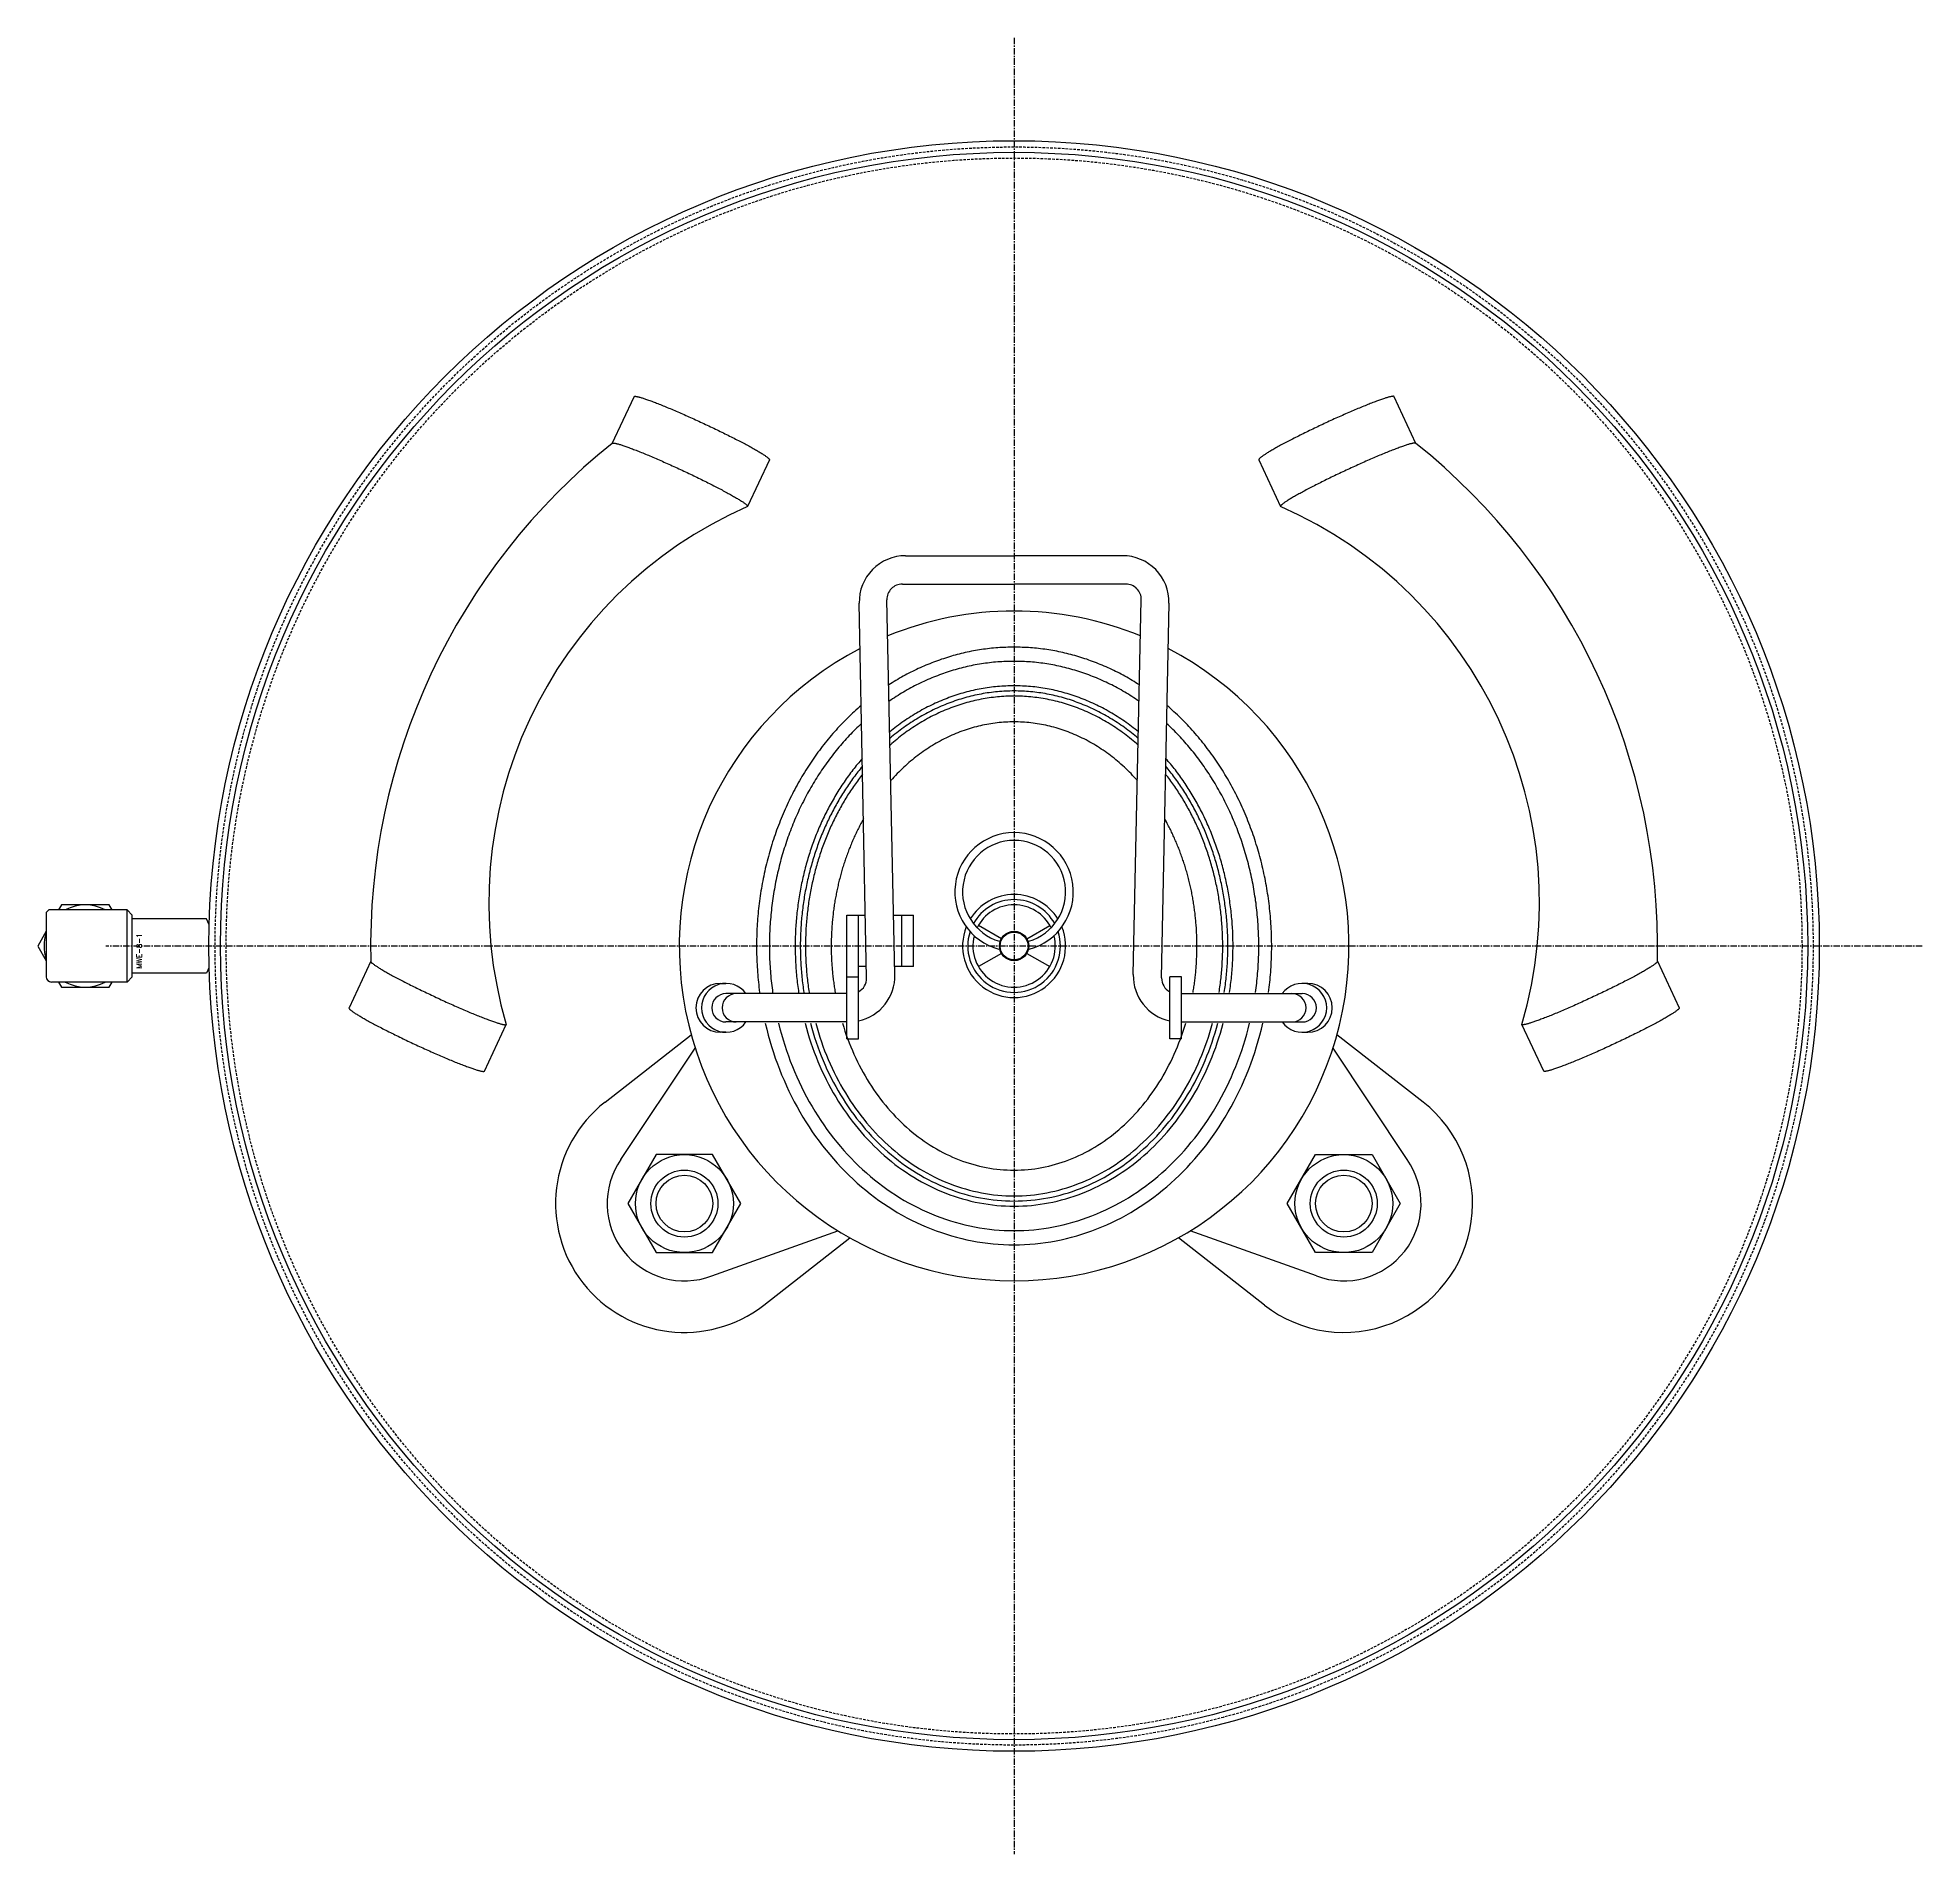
# Model space of a CAD drawing. Extents: x -190 to 176, y -982 to 176.
# Drawn here: x -189.5 to 176.3, y -176.3 to 176.3 of the extents above; entities that cross this region are included whole.
import ezdxf

# ---------------------------------------------------------------- set-up
doc = ezdxf.new("R2010")
doc.units = 0
doc.linetypes.add('CENTER', pattern=[2, 1.25, -0.25, 0.25, -0.25])
doc.linetypes.add('DASHED', pattern=[0.75, 0.5, -0.25])
doc.layers.get('0').update_dxf_attribs({"linetype": 'CONTINUOUS'})
doc.layers.add('CENTER', color=1, linetype='CENTER')
doc.styles.get("Standard").update_dxf_attribs({"font": 'txt.shx', "bigfont": 'bigfont.shx'})

# ---------------------------------------------------------------- blocks, each defined once
blk = doc.blocks.new('*U0')
at = {"color": 7, "linetype": 'CONTINUOUS'}
blk.add_text('MWE-8-1', height=1, rotation=90, dxfattribs=at).set_placement((-169.33, -4.4))

msp = doc.modelspace()

# ---------------------------------------------------------------- linework, layer by layer
at = {"color": 7, "linetype": 'CONTINUOUS'}
for p, q in [((-78.01, 97.56), (-73.78, 106.62)), ((78.01, 97.56), (73.78, 106.62)), ((-47.5, 94.36), (-51.73, 85.3)), ((47.5, 94.36), (51.73, 85.3)), ((-21.07, 75.75), (0, 75.75)), ((21.07, 75.75), (0, 75.75)), ((-21.69, 70.25), (0, 70.25)), ((21.69, 70.25), (0, 70.25)), ((-28.63, -6.19), (-30.07, 66.57)), ((-23.13, -5.56), (-24.68, 67.19)), ((23.13, -5.56), (24.68, 67.19)), ((28.63, -6.19), (30.07, 66.57)), ((-187.88, 6.5), (-187.38, 7)), ((-187.88, 6.5), (-187.88, -6)), ((-172.18, 7), (-187.38, 7)), ((-172.18, -7), (-172.18, 7)), ((-171.18, 6), (-172.18, 7)), ((-172.18, 7), (-171.18, 6)), ((-171.18, -6), (-171.18, 6)), ((-171.18, -5.5), (-171.18, 5.5)), ((-156.8, 5.25), (-171.18, 5.25)), ((-156.3, 4.25), (-156.8, 5.25)), ((-32.5, 6), (-28.87, 6)), ((-32.5, -18), (-32.5, 6)), ((-30.2, -18), (-30.2, 6)), ((-23.38, 6), (-19.5, 6)), ((-21.8, -4), (-21.8, 6)), ((-19.5, -4), (-19.5, 6)), ((-2.47, 1.42), (-6.93, 4)), ((2.47, 1.42), (6.93, 4)), ((-124.88, -2.95), (-129.1, -12.01)), ((-2.47, -1.43), (-6.93, -4)), ((2.47, -1.43), (6.93, -4)), ((124.88, -2.95), (129.1, -12.01)), ((-172.18, -7), (-186.88, -7)), ((-172.18, -7), (-171.18, -6)), ((-156.8, -5.25), (-171.18, -5.25)), ((-156.3, -4.25), (-156.8, -5.25)), ((-57, -7.25), (-55.93, -7.25)), ((-32.5, -6), (-30.2, -6)), ((-28.67, -4), (-30.2, -4)), ((-19.5, -4), (-23.16, -4)), ((32.5, -6), (30.2, -6)), ((30.2, -18), (30.2, -6)), ((32.5, -18), (32.5, -6)), ((57, -7.25), (55.93, -7.25)), ((-32.5, -9.25), (-55.93, -9.25)), ((32.5, -9.25), (55.93, -9.25)), ((-102.82, -24.27), (-98.59, -15.21)), ((-79.39, -30.3), (-62.67, -17.24)), ((-55.93, -16.75), (-57, -16.75)), ((-32.5, -14.75), (-55.93, -14.75)), ((-32.5, -18), (-30.2, -18)), ((32.5, -18), (30.2, -18)), ((32.5, -14.75), (55.93, -14.75)), ((55.93, -16.75), (57, -16.75)), ((79.39, -30.3), (62.67, -17.24)), ((102.82, -24.27), (98.59, -15.21)), ((-76.32, -41.44), (-61.91, -19.81)), ((76.32, -41.44), (61.91, -19.81)), ((-58.68, -64.02), (-34.2, -55.27)), ((-48.61, -69.7), (-31.89, -56.64)), ((48.61, -69.7), (31.89, -56.64)), ((58.68, -64.02), (34.2, -55.27))]:
    msp.add_line(p, q, dxfattribs=at)
for points in [[(-175.1, 7), (-175.68, 8), (-184.92, 8), (-185.5, 7)], [(-187.88, 2.87), (-189.54, 0), (-187.88, -2.87)], [(-185.5, -7), (-184.92, -8), (-175.68, -8), (-175.1, -7)]]:
    msp.add_lwpolyline(points, dxfattribs=at)
for points in [[(-69.48, -40.5), (-74.97, -50), (-69.48, -59.5), (-58.52, -59.5), (-53.03, -50), (-58.52, -40.5)], [(69.48, -40.5), (74.97, -50), (69.48, -59.5), (58.52, -59.5), (53.03, -50), (58.52, -40.5)]]:
    msp.add_lwpolyline(points, close=True, dxfattribs=at)
for points in [[(-73.78, 106.62, 0), (-73.77, 106.64, 0), (-73.75, 106.66, 0), (-73.72, 106.67, 0), (-73.68, 106.68, 0), (-73.63, 106.69, 0), (-73.58, 106.69, 0), (-73.52, 106.69, 0), (-73.45, 106.68, 0), (-73.37, 106.67, 0), (-73.29, 106.66, 0), (-73.19, 106.64, 0), (-73.09, 106.62, 0), (-72.99, 106.6, 0), (-72.87, 106.57, 0), (-72.75, 106.54, 0), (-72.62, 106.5, 0), (-72.48, 106.46, 0), (-72.34, 106.42, 0), (-72.19, 106.37, 0), (-72.03, 106.32, 0), (-71.87, 106.27, 0), (-71.7, 106.22, 0), (-71.52, 106.16, 0), (-71.33, 106.09, 0), (-71.14, 106.03, 0), (-70.94, 105.95, 0), (-70.74, 105.88, 0), (-70.53, 105.81, 0), (-70.32, 105.72, 0), (-70.09, 105.64, 0), (-69.87, 105.56, 0), (-69.64, 105.47, 0), (-69.4, 105.38, 0), (-69.15, 105.28, 0), (-68.91, 105.18, 0), (-68.65, 105.08, 0), (-68.39, 104.98, 0), (-68.13, 104.87, 0), (-67.86, 104.76, 0), (-67.59, 104.65, 0), (-67.32, 104.54, 0), (-67.03, 104.42, 0), (-66.75, 104.3, 0), (-66.46, 104.18, 0), (-66.17, 104.06, 0), (-65.88, 103.93, 0), (-65.58, 103.81, 0), (-65.28, 103.67, 0), (-64.98, 103.54, 0), (-64.67, 103.41, 0), (-64.36, 103.28, 0), (-64.05, 103.14, 0), (-63.74, 103, 0), (-63.42, 102.86, 0), (-63.11, 102.72, 0), (-62.79, 102.58, 0), (-62.47, 102.43, 0), (-62.15, 102.29, 0), (-61.83, 102.14, 0), (-61.51, 102, 0), (-61.19, 101.85, 0), (-60.86, 101.7, 0), (-60.54, 101.55, 0), (-60.22, 101.4, 0), (-59.9, 101.25, 0), (-59.57, 101.1, 0), (-59.25, 100.95, 0), (-58.93, 100.79, 0), (-58.61, 100.64, 0), (-58.3, 100.49, 0), (-57.98, 100.34, 0), (-57.66, 100.19, 0), (-57.35, 100.03, 0), (-57.04, 99.88, 0), (-56.73, 99.73, 0), (-56.42, 99.58, 0), (-56.12, 99.43, 0), (-55.82, 99.28, 0), (-55.52, 99.13, 0), (-55.22, 98.99, 0), (-54.93, 98.84, 0), (-54.64, 98.69, 0), (-54.36, 98.55, 0), (-54.07, 98.4, 0), (-53.8, 98.26, 0), (-53.52, 98.12, 0), (-53.25, 97.98, 0), (-52.99, 97.84, 0), (-52.73, 97.71, 0), (-52.47, 97.57, 0), (-52.22, 97.44, 0), (-51.98, 97.31, 0), (-51.74, 97.18, 0), (-51.5, 97.05, 0), (-51.27, 96.92, 0), (-51.05, 96.8, 0), (-50.83, 96.68, 0), (-50.62, 96.56, 0), (-50.41, 96.44, 0), (-50.21, 96.33, 0), (-50.02, 96.22, 0), (-49.83, 96.11, 0), (-49.65, 96, 0), (-49.48, 95.9, 0), (-49.31, 95.8, 0), (-49.15, 95.7, 0), (-49, 95.61, 0), (-48.85, 95.52, 0), (-48.71, 95.43, 0), (-48.58, 95.34, 0), (-48.46, 95.26, 0), (-48.34, 95.18, 0), (-48.23, 95.1, 0), (-48.13, 95.03, 0), (-48.03, 94.96, 0), (-47.94, 94.89, 0), (-47.86, 94.83, 0), (-47.79, 94.77, 0), (-47.73, 94.71, 0), (-47.67, 94.66, 0), (-47.62, 94.61, 0), (-47.58, 94.56, 0), (-47.55, 94.52, 0), (-47.52, 94.48, 0), (-47.5, 94.45, 0), (-47.5, 94.42, 0), (-47.49, 94.39, 0), (-47.5, 94.36, 0)], [(73.78, 106.62, 0), (73.77, 106.64, 0), (73.75, 106.66, 0), (73.72, 106.67, 0), (73.68, 106.68, 0), (73.63, 106.69, 0), (73.58, 106.69, 0), (73.52, 106.69, 0), (73.45, 106.68, 0), (73.37, 106.67, 0), (73.29, 106.66, 0), (73.19, 106.64, 0), (73.09, 106.62, 0), (72.99, 106.6, 0), (72.87, 106.57, 0), (72.75, 106.54, 0), (72.62, 106.5, 0), (72.48, 106.46, 0), (72.34, 106.42, 0), (72.19, 106.37, 0), (72.03, 106.32, 0), (71.87, 106.27, 0), (71.7, 106.22, 0), (71.52, 106.16, 0), (71.33, 106.09, 0), (71.14, 106.03, 0), (70.94, 105.95, 0), (70.74, 105.88, 0), (70.53, 105.81, 0), (70.32, 105.72, 0), (70.09, 105.64, 0), (69.87, 105.56, 0), (69.64, 105.47, 0), (69.4, 105.38, 0), (69.15, 105.28, 0), (68.91, 105.18, 0), (68.65, 105.08, 0), (68.39, 104.98, 0), (68.13, 104.87, 0), (67.86, 104.76, 0), (67.59, 104.65, 0), (67.32, 104.54, 0), (67.03, 104.42, 0), (66.75, 104.3, 0), (66.46, 104.18, 0), (66.17, 104.06, 0), (65.88, 103.93, 0), (65.58, 103.81, 0), (65.28, 103.67, 0), (64.98, 103.54, 0), (64.67, 103.41, 0), (64.36, 103.28, 0), (64.05, 103.14, 0), (63.74, 103, 0), (63.42, 102.86, 0), (63.11, 102.72, 0), (62.79, 102.58, 0), (62.47, 102.43, 0), (62.15, 102.29, 0), (61.83, 102.14, 0), (61.51, 102, 0), (61.19, 101.85, 0), (60.86, 101.7, 0), (60.54, 101.55, 0), (60.22, 101.4, 0), (59.9, 101.25, 0), (59.57, 101.1, 0), (59.25, 100.95, 0), (58.93, 100.79, 0), (58.61, 100.64, 0), (58.3, 100.49, 0), (57.98, 100.34, 0), (57.66, 100.19, 0), (57.35, 100.03, 0), (57.04, 99.88, 0), (56.73, 99.73, 0), (56.42, 99.58, 0), (56.12, 99.43, 0), (55.82, 99.28, 0), (55.52, 99.13, 0), (55.22, 98.99, 0), (54.93, 98.84, 0), (54.64, 98.69, 0), (54.36, 98.55, 0), (54.07, 98.4, 0), (53.8, 98.26, 0), (53.52, 98.12, 0), (53.25, 97.98, 0), (52.99, 97.84, 0), (52.73, 97.71, 0), (52.47, 97.57, 0), (52.22, 97.44, 0), (51.98, 97.31, 0), (51.74, 97.18, 0), (51.5, 97.05, 0), (51.27, 96.92, 0), (51.05, 96.8, 0), (50.83, 96.68, 0), (50.62, 96.56, 0), (50.41, 96.44, 0), (50.21, 96.33, 0), (50.02, 96.22, 0), (49.83, 96.11, 0), (49.65, 96, 0), (49.48, 95.9, 0), (49.31, 95.8, 0), (49.15, 95.7, 0), (49, 95.61, 0), (48.85, 95.52, 0), (48.71, 95.43, 0), (48.58, 95.34, 0), (48.46, 95.26, 0), (48.34, 95.18, 0), (48.23, 95.1, 0), (48.13, 95.03, 0), (48.03, 94.96, 0), (47.94, 94.89, 0), (47.86, 94.83, 0), (47.79, 94.77, 0), (47.73, 94.71, 0), (47.67, 94.66, 0), (47.62, 94.61, 0), (47.58, 94.56, 0), (47.55, 94.52, 0), (47.52, 94.48, 0), (47.5, 94.45, 0), (47.5, 94.42, 0), (47.49, 94.39, 0), (47.5, 94.36, 0)], [(-78.01, 97.56, 0), (-77.99, 97.58, 0), (-77.97, 97.59, 0), (-77.94, 97.61, 0), (-77.9, 97.62, 0), (-77.86, 97.62, 0), (-77.8, 97.62, 0), (-77.74, 97.62, 0), (-77.67, 97.62, 0), (-77.6, 97.61, 0), (-77.51, 97.59, 0), (-77.42, 97.58, 0), (-77.32, 97.56, 0), (-77.21, 97.53, 0), (-77.1, 97.5, 0), (-76.98, 97.47, 0), (-76.85, 97.44, 0), (-76.71, 97.4, 0), (-76.57, 97.36, 0), (-76.42, 97.31, 0), (-76.26, 97.26, 0), (-76.09, 97.21, 0), (-75.92, 97.15, 0), (-75.74, 97.09, 0), (-75.56, 97.03, 0), (-75.37, 96.96, 0), (-75.17, 96.89, 0), (-74.97, 96.82, 0), (-74.76, 96.74, 0), (-74.54, 96.66, 0), (-74.32, 96.58, 0), (-74.09, 96.49, 0), (-73.86, 96.4, 0), (-73.62, 96.31, 0), (-73.38, 96.22, 0), (-73.13, 96.12, 0), (-72.88, 96.02, 0), (-72.62, 95.91, 0), (-72.36, 95.81, 0), (-72.09, 95.7, 0), (-71.82, 95.59, 0), (-71.54, 95.47, 0), (-71.26, 95.36, 0), (-70.98, 95.24, 0), (-70.69, 95.12, 0), (-70.4, 94.99, 0), (-70.1, 94.87, 0), (-69.81, 94.74, 0), (-69.51, 94.61, 0), (-69.2, 94.48, 0), (-68.9, 94.35, 0), (-68.59, 94.21, 0), (-68.28, 94.08, 0), (-67.97, 93.94, 0), (-67.65, 93.8, 0), (-67.33, 93.66, 0), (-67.02, 93.51, 0), (-66.7, 93.37, 0), (-66.38, 93.23, 0), (-66.06, 93.08, 0), (-65.74, 92.93, 0), (-65.41, 92.78, 0), (-65.09, 92.64, 0), (-64.77, 92.49, 0), (-64.44, 92.34, 0), (-64.12, 92.19, 0), (-63.8, 92.03, 0), (-63.48, 91.88, 0), (-63.16, 91.73, 0), (-62.84, 91.58, 0), (-62.52, 91.43, 0), (-62.2, 91.28, 0), (-61.89, 91.12, 0), (-61.58, 90.97, 0), (-61.26, 90.82, 0), (-60.96, 90.67, 0), (-60.65, 90.52, 0), (-60.34, 90.37, 0), (-60.04, 90.22, 0), (-59.74, 90.07, 0), (-59.45, 89.92, 0), (-59.16, 89.78, 0), (-58.87, 89.63, 0), (-58.58, 89.48, 0), (-58.3, 89.34, 0), (-58.02, 89.2, 0), (-57.75, 89.06, 0), (-57.48, 88.92, 0), (-57.22, 88.78, 0), (-56.96, 88.64, 0), (-56.7, 88.51, 0), (-56.45, 88.37, 0), (-56.2, 88.24, 0), (-55.96, 88.11, 0), (-55.73, 87.99, 0), (-55.5, 87.86, 0), (-55.28, 87.74, 0), (-55.06, 87.62, 0), (-54.85, 87.5, 0), (-54.64, 87.38, 0), (-54.44, 87.27, 0), (-54.25, 87.16, 0), (-54.06, 87.05, 0), (-53.88, 86.94, 0), (-53.71, 86.84, 0), (-53.54, 86.74, 0), (-53.38, 86.64, 0), (-53.23, 86.54, 0), (-53.08, 86.45, 0), (-52.94, 86.36, 0), (-52.81, 86.28, 0), (-52.68, 86.19, 0), (-52.56, 86.12, 0), (-52.45, 86.04, 0), (-52.35, 85.97, 0), (-52.26, 85.9, 0), (-52.17, 85.83, 0), (-52.09, 85.77, 0), (-52.02, 85.71, 0), (-51.95, 85.65, 0), (-51.9, 85.6, 0), (-51.85, 85.55, 0), (-51.81, 85.5, 0), (-51.77, 85.46, 0), (-51.75, 85.42, 0), (-51.73, 85.39, 0), (-51.72, 85.35, 0), (-51.72, 85.33, 0), (-51.73, 85.3, 0)], [(78.01, 97.56, 0), (77.99, 97.58, 0), (77.97, 97.59, 0), (77.94, 97.61, 0), (77.9, 97.62, 0), (77.86, 97.62, 0), (77.8, 97.62, 0), (77.74, 97.62, 0), (77.67, 97.62, 0), (77.6, 97.61, 0), (77.51, 97.59, 0), (77.42, 97.58, 0), (77.32, 97.56, 0), (77.21, 97.53, 0), (77.1, 97.5, 0), (76.98, 97.47, 0), (76.85, 97.44, 0), (76.71, 97.4, 0), (76.57, 97.36, 0), (76.42, 97.31, 0), (76.26, 97.26, 0), (76.09, 97.21, 0), (75.92, 97.15, 0), (75.74, 97.09, 0), (75.56, 97.03, 0), (75.37, 96.96, 0), (75.17, 96.89, 0), (74.97, 96.82, 0), (74.76, 96.74, 0), (74.54, 96.66, 0), (74.32, 96.58, 0), (74.09, 96.49, 0), (73.86, 96.4, 0), (73.62, 96.31, 0), (73.38, 96.22, 0), (73.13, 96.12, 0), (72.88, 96.02, 0), (72.62, 95.91, 0), (72.36, 95.81, 0), (72.09, 95.7, 0), (71.82, 95.59, 0), (71.54, 95.47, 0), (71.26, 95.36, 0), (70.98, 95.24, 0), (70.69, 95.12, 0), (70.4, 94.99, 0), (70.1, 94.87, 0), (69.81, 94.74, 0), (69.51, 94.61, 0), (69.2, 94.48, 0), (68.9, 94.35, 0), (68.59, 94.21, 0), (68.28, 94.08, 0), (67.97, 93.94, 0), (67.65, 93.8, 0), (67.33, 93.66, 0), (67.02, 93.51, 0), (66.7, 93.37, 0), (66.38, 93.23, 0), (66.06, 93.08, 0), (65.74, 92.93, 0), (65.41, 92.78, 0), (65.09, 92.64, 0), (64.77, 92.49, 0), (64.44, 92.34, 0), (64.12, 92.19, 0), (63.8, 92.03, 0), (63.48, 91.88, 0), (63.16, 91.73, 0), (62.84, 91.58, 0), (62.52, 91.43, 0), (62.2, 91.28, 0), (61.89, 91.12, 0), (61.58, 90.97, 0), (61.26, 90.82, 0), (60.96, 90.67, 0), (60.65, 90.52, 0), (60.34, 90.37, 0), (60.04, 90.22, 0), (59.74, 90.07, 0), (59.45, 89.92, 0), (59.16, 89.78, 0), (58.87, 89.63, 0), (58.58, 89.48, 0), (58.3, 89.34, 0), (58.02, 89.2, 0), (57.75, 89.06, 0), (57.48, 88.92, 0), (57.22, 88.78, 0), (56.96, 88.64, 0), (56.7, 88.51, 0), (56.45, 88.37, 0), (56.2, 88.24, 0), (55.96, 88.11, 0), (55.73, 87.99, 0), (55.5, 87.86, 0), (55.28, 87.74, 0), (55.06, 87.62, 0), (54.85, 87.5, 0), (54.64, 87.38, 0), (54.44, 87.27, 0), (54.25, 87.16, 0), (54.06, 87.05, 0), (53.88, 86.94, 0), (53.71, 86.84, 0), (53.54, 86.74, 0), (53.38, 86.64, 0), (53.23, 86.54, 0), (53.08, 86.45, 0), (52.94, 86.36, 0), (52.81, 86.28, 0), (52.68, 86.19, 0), (52.56, 86.12, 0), (52.45, 86.04, 0), (52.35, 85.97, 0), (52.26, 85.9, 0), (52.17, 85.83, 0), (52.09, 85.77, 0), (52.02, 85.71, 0), (51.95, 85.65, 0), (51.9, 85.6, 0), (51.85, 85.55, 0), (51.81, 85.5, 0), (51.77, 85.46, 0), (51.75, 85.42, 0), (51.73, 85.39, 0), (51.72, 85.35, 0), (51.72, 85.33, 0), (51.73, 85.3, 0)], [(24.33, 50.67, 0), (23.98, 50.89, 0), (23.64, 51.11, 0), (23.28, 51.33, 0), (22.93, 51.54, 0), (22.58, 51.75, 0), (22.22, 51.96, 0), (21.87, 52.16, 0), (21.51, 52.36, 0), (21.15, 52.56, 0), (20.79, 52.75, 0), (20.43, 52.94, 0), (20.07, 53.12, 0), (19.7, 53.31, 0), (19.34, 53.49, 0), (18.97, 53.66, 0), (18.6, 53.84, 0), (18.23, 54.01, 0), (17.86, 54.17, 0), (17.49, 54.34, 0), (17.12, 54.5, 0), (16.74, 54.65, 0), (16.37, 54.8, 0), (15.99, 54.95, 0), (15.62, 55.1, 0), (15.24, 55.24, 0), (14.86, 55.38, 0), (14.48, 55.51, 0), (14.1, 55.65, 0), (13.72, 55.77, 0), (13.34, 55.9, 0), (12.95, 56.02, 0), (12.57, 56.14, 0), (12.18, 56.25, 0), (11.8, 56.36, 0), (11.41, 56.47, 0), (11.03, 56.57, 0), (10.64, 56.67, 0), (10.25, 56.77, 0), (9.86, 56.86, 0), (9.47, 56.95, 0), (9.08, 57.04, 0), (8.69, 57.12, 0), (8.3, 57.2, 0), (7.91, 57.27, 0), (7.52, 57.34, 0), (7.12, 57.41, 0), (6.73, 57.47, 0), (6.34, 57.53, 0), (5.94, 57.59, 0), (5.55, 57.64, 0), (5.15, 57.69, 0), (4.76, 57.74, 0), (4.36, 57.78, 0), (3.97, 57.82, 0), (3.57, 57.85, 0), (3.17, 57.88, 0), (2.78, 57.91, 0), (2.38, 57.93, 0), (1.98, 57.95, 0), (1.59, 57.97, 0), (1.19, 57.98, 0), (0.79, 57.99, 0), (0.4, 58, 0), (0, 58, 0), (-0.4, 58, 0), (-0.79, 57.99, 0), (-1.19, 57.98, 0), (-1.59, 57.97, 0), (-1.98, 57.95, 0), (-2.38, 57.93, 0), (-2.78, 57.91, 0), (-3.17, 57.88, 0), (-3.57, 57.85, 0), (-3.97, 57.82, 0), (-4.36, 57.78, 0), (-4.76, 57.74, 0), (-5.15, 57.69, 0), (-5.55, 57.64, 0), (-5.94, 57.59, 0), (-6.34, 57.53, 0), (-6.73, 57.47, 0), (-7.12, 57.41, 0), (-7.52, 57.34, 0), (-7.91, 57.27, 0), (-8.3, 57.2, 0), (-8.69, 57.12, 0), (-9.08, 57.04, 0), (-9.47, 56.95, 0), (-9.86, 56.86, 0), (-10.25, 56.77, 0), (-10.64, 56.67, 0), (-11.03, 56.57, 0), (-11.41, 56.47, 0), (-11.8, 56.36, 0), (-12.18, 56.25, 0), (-12.57, 56.14, 0), (-12.95, 56.02, 0), (-13.34, 55.9, 0), (-13.72, 55.77, 0), (-14.1, 55.65, 0), (-14.48, 55.51, 0), (-14.86, 55.38, 0), (-15.24, 55.24, 0), (-15.62, 55.1, 0), (-15.99, 54.95, 0), (-16.37, 54.8, 0), (-16.74, 54.65, 0), (-17.12, 54.5, 0), (-17.49, 54.34, 0), (-17.86, 54.17, 0), (-18.23, 54.01, 0), (-18.6, 53.84, 0), (-18.97, 53.66, 0), (-19.34, 53.49, 0), (-19.7, 53.31, 0), (-20.07, 53.12, 0), (-20.43, 52.94, 0), (-20.79, 52.75, 0), (-21.15, 52.56, 0), (-21.51, 52.36, 0), (-21.87, 52.16, 0), (-22.22, 51.96, 0), (-22.58, 51.75, 0), (-22.93, 51.54, 0), (-23.28, 51.33, 0), (-23.64, 51.11, 0), (-23.98, 50.89, 0), (-24.33, 50.67, 0)], [(24.26, 47.5, 0), (23.92, 47.73, 0), (23.58, 47.96, 0), (23.23, 48.19, 0), (22.88, 48.42, 0), (22.53, 48.64, 0), (22.18, 48.86, 0), (21.83, 49.07, 0), (21.48, 49.28, 0), (21.12, 49.49, 0), (20.76, 49.69, 0), (20.4, 49.89, 0), (20.04, 50.09, 0), (19.68, 50.28, 0), (19.32, 50.47, 0), (18.96, 50.66, 0), (18.59, 50.84, 0), (18.22, 51.02, 0), (17.85, 51.2, 0), (17.49, 51.37, 0), (17.11, 51.54, 0), (16.74, 51.7, 0), (16.37, 51.87, 0), (16, 52.02, 0), (15.62, 52.18, 0), (15.24, 52.33, 0), (14.87, 52.47, 0), (14.49, 52.62, 0), (14.11, 52.76, 0), (13.73, 52.89, 0), (13.35, 53.02, 0), (12.96, 53.15, 0), (12.58, 53.28, 0), (12.2, 53.4, 0), (11.81, 53.51, 0), (11.43, 53.63, 0), (11.04, 53.74, 0), (10.65, 53.84, 0), (10.26, 53.94, 0), (9.88, 54.04, 0), (9.49, 54.14, 0), (9.1, 54.23, 0), (8.7, 54.31, 0), (8.31, 54.4, 0), (7.92, 54.48, 0), (7.53, 54.55, 0), (7.14, 54.62, 0), (6.74, 54.69, 0), (6.35, 54.75, 0), (5.95, 54.81, 0), (5.56, 54.87, 0), (5.16, 54.92, 0), (4.77, 54.97, 0), (4.37, 55.02, 0), (3.97, 55.06, 0), (3.58, 55.09, 0), (3.18, 55.13, 0), (2.78, 55.16, 0), (2.39, 55.18, 0), (1.99, 55.2, 0), (1.59, 55.22, 0), (1.19, 55.23, 0), (0.8, 55.24, 0), (0.4, 55.25, 0), (0, 55.25, 0), (-0.4, 55.25, 0), (-0.8, 55.24, 0), (-1.19, 55.23, 0), (-1.59, 55.22, 0), (-1.99, 55.2, 0), (-2.39, 55.18, 0), (-2.78, 55.16, 0), (-3.18, 55.13, 0), (-3.58, 55.09, 0), (-3.97, 55.06, 0), (-4.37, 55.02, 0), (-4.77, 54.97, 0), (-5.16, 54.92, 0), (-5.56, 54.87, 0), (-5.95, 54.81, 0), (-6.35, 54.75, 0), (-6.74, 54.69, 0), (-7.14, 54.62, 0), (-7.53, 54.55, 0), (-7.92, 54.48, 0), (-8.31, 54.4, 0), (-8.7, 54.31, 0), (-9.1, 54.23, 0), (-9.49, 54.14, 0), (-9.88, 54.04, 0), (-10.26, 53.94, 0), (-10.65, 53.84, 0), (-11.04, 53.74, 0), (-11.43, 53.63, 0), (-11.81, 53.51, 0), (-12.2, 53.4, 0), (-12.58, 53.28, 0), (-12.96, 53.15, 0), (-13.35, 53.02, 0), (-13.73, 52.89, 0), (-14.11, 52.76, 0), (-14.49, 52.62, 0), (-14.87, 52.47, 0), (-15.24, 52.33, 0), (-15.62, 52.18, 0), (-16, 52.02, 0), (-16.37, 51.87, 0), (-16.74, 51.7, 0), (-17.11, 51.54, 0), (-17.49, 51.37, 0), (-17.85, 51.2, 0), (-18.22, 51.02, 0), (-18.59, 50.84, 0), (-18.96, 50.66, 0), (-19.32, 50.47, 0), (-19.68, 50.28, 0), (-20.04, 50.09, 0), (-20.4, 49.89, 0), (-20.76, 49.69, 0), (-21.12, 49.49, 0), (-21.48, 49.28, 0), (-21.83, 49.07, 0), (-22.18, 48.86, 0), (-22.53, 48.64, 0), (-22.88, 48.42, 0), (-23.23, 48.19, 0), (-23.58, 47.96, 0), (-23.92, 47.73, 0), (-24.26, 47.5, 0)], [(24.14, 41.56, 0), (23.81, 41.83, 0), (23.47, 42.1, 0), (23.14, 42.36, 0), (22.8, 42.62, 0), (22.46, 42.87, 0), (22.12, 43.12, 0), (21.78, 43.37, 0), (21.43, 43.61, 0), (21.08, 43.85, 0), (20.73, 44.08, 0), (20.38, 44.31, 0), (20.03, 44.54, 0), (19.68, 44.76, 0), (19.32, 44.98, 0), (18.96, 45.2, 0), (18.6, 45.41, 0), (18.24, 45.61, 0), (17.88, 45.82, 0), (17.51, 46.01, 0), (17.15, 46.21, 0), (16.78, 46.4, 0), (16.41, 46.58, 0), (16.04, 46.77, 0), (15.67, 46.94, 0), (15.29, 47.12, 0), (14.92, 47.29, 0), (14.54, 47.45, 0), (14.16, 47.61, 0), (13.78, 47.77, 0), (13.4, 47.92, 0), (13.02, 48.07, 0), (12.64, 48.21, 0), (12.26, 48.35, 0), (11.87, 48.49, 0), (11.49, 48.62, 0), (11.1, 48.75, 0), (10.71, 48.87, 0), (10.32, 48.99, 0), (9.93, 49.1, 0), (9.54, 49.21, 0), (9.15, 49.31, 0), (8.76, 49.42, 0), (8.37, 49.51, 0), (7.97, 49.6, 0), (7.58, 49.69, 0), (7.19, 49.77, 0), (6.79, 49.85, 0), (6.39, 49.93, 0), (6, 49.99, 0), (5.6, 50.06, 0), (5.2, 50.12, 0), (4.8, 50.18, 0), (4.4, 50.23, 0), (4, 50.28, 0), (3.61, 50.32, 0), (3.21, 50.36, 0), (2.81, 50.39, 0), (2.41, 50.42, 0), (2, 50.44, 0), (1.6, 50.46, 0), (1.2, 50.48, 0), (0.8, 50.49, 0), (0.4, 50.5, 0), (0, 50.5, 0), (-0.4, 50.5, 0), (-0.8, 50.49, 0), (-1.2, 50.48, 0), (-1.6, 50.46, 0), (-2, 50.44, 0), (-2.41, 50.42, 0), (-2.81, 50.39, 0), (-3.21, 50.36, 0), (-3.61, 50.32, 0), (-4, 50.28, 0), (-4.4, 50.23, 0), (-4.8, 50.18, 0), (-5.2, 50.12, 0), (-5.6, 50.06, 0), (-6, 49.99, 0), (-6.39, 49.93, 0), (-6.79, 49.85, 0), (-7.19, 49.77, 0), (-7.58, 49.69, 0), (-7.97, 49.6, 0), (-8.37, 49.51, 0), (-8.76, 49.42, 0), (-9.15, 49.31, 0), (-9.54, 49.21, 0), (-9.93, 49.1, 0), (-10.32, 48.99, 0), (-10.71, 48.87, 0), (-11.1, 48.75, 0), (-11.49, 48.62, 0), (-11.87, 48.49, 0), (-12.26, 48.35, 0), (-12.64, 48.21, 0), (-13.02, 48.07, 0), (-13.4, 47.92, 0), (-13.78, 47.77, 0), (-14.16, 47.61, 0), (-14.54, 47.45, 0), (-14.92, 47.29, 0), (-15.29, 47.12, 0), (-15.67, 46.94, 0), (-16.04, 46.77, 0), (-16.41, 46.58, 0), (-16.78, 46.4, 0), (-17.15, 46.21, 0), (-17.51, 46.01, 0), (-17.88, 45.82, 0), (-18.24, 45.61, 0), (-18.6, 45.41, 0), (-18.96, 45.2, 0), (-19.32, 44.98, 0), (-19.68, 44.76, 0), (-20.03, 44.54, 0), (-20.38, 44.31, 0), (-20.73, 44.08, 0), (-21.08, 43.85, 0), (-21.43, 43.61, 0), (-21.78, 43.37, 0), (-22.12, 43.12, 0), (-22.46, 42.87, 0), (-22.8, 42.62, 0), (-23.14, 42.36, 0), (-23.47, 42.1, 0), (-23.81, 41.83, 0), (-24.14, 41.56, 0)], [(24.11, 40.29, 0), (23.78, 40.57, 0), (23.45, 40.84, 0), (23.12, 41.11, 0), (22.78, 41.37, 0), (22.45, 41.63, 0), (22.11, 41.89, 0), (21.77, 42.15, 0), (21.42, 42.39, 0), (21.08, 42.64, 0), (20.73, 42.88, 0), (20.38, 43.12, 0), (20.03, 43.35, 0), (19.68, 43.58, 0), (19.32, 43.81, 0), (18.97, 44.03, 0), (18.61, 44.25, 0), (18.25, 44.46, 0), (17.89, 44.67, 0), (17.52, 44.87, 0), (17.16, 45.07, 0), (16.79, 45.27, 0), (16.42, 45.46, 0), (16.05, 45.65, 0), (15.68, 45.83, 0), (15.31, 46.01, 0), (14.93, 46.18, 0), (14.56, 46.35, 0), (14.18, 46.52, 0), (13.8, 46.68, 0), (13.42, 46.84, 0), (13.04, 46.99, 0), (12.66, 47.14, 0), (12.27, 47.29, 0), (11.89, 47.42, 0), (11.5, 47.56, 0), (11.12, 47.69, 0), (10.73, 47.82, 0), (10.34, 47.94, 0), (9.95, 48.06, 0), (9.56, 48.17, 0), (9.17, 48.28, 0), (8.78, 48.38, 0), (8.38, 48.48, 0), (7.99, 48.57, 0), (7.59, 48.66, 0), (7.2, 48.75, 0), (6.8, 48.83, 0), (6.41, 48.91, 0), (6.01, 48.98, 0), (5.61, 49.05, 0), (5.21, 49.11, 0), (4.81, 49.17, 0), (4.41, 49.22, 0), (4.01, 49.27, 0), (3.61, 49.31, 0), (3.21, 49.35, 0), (2.81, 49.39, 0), (2.41, 49.42, 0), (2.01, 49.44, 0), (1.61, 49.46, 0), (1.21, 49.48, 0), (0.8, 49.49, 0), (0.4, 49.5, 0), (0, 49.5, 0), (-0.4, 49.5, 0), (-0.8, 49.49, 0), (-1.21, 49.48, 0), (-1.61, 49.46, 0), (-2.01, 49.44, 0), (-2.41, 49.42, 0), (-2.81, 49.39, 0), (-3.21, 49.35, 0), (-3.61, 49.31, 0), (-4.01, 49.27, 0), (-4.41, 49.22, 0), (-4.81, 49.17, 0), (-5.21, 49.11, 0), (-5.61, 49.05, 0), (-6.01, 48.98, 0), (-6.41, 48.91, 0), (-6.8, 48.83, 0), (-7.2, 48.75, 0), (-7.59, 48.66, 0), (-7.99, 48.57, 0), (-8.38, 48.48, 0), (-8.78, 48.38, 0), (-9.17, 48.28, 0), (-9.56, 48.17, 0), (-9.95, 48.06, 0), (-10.34, 47.94, 0), (-10.73, 47.82, 0), (-11.12, 47.69, 0), (-11.5, 47.56, 0), (-11.89, 47.42, 0), (-12.27, 47.29, 0), (-12.66, 47.14, 0), (-13.04, 46.99, 0), (-13.42, 46.84, 0), (-13.8, 46.68, 0), (-14.18, 46.52, 0), (-14.56, 46.35, 0), (-14.93, 46.18, 0), (-15.31, 46.01, 0), (-15.68, 45.83, 0), (-16.05, 45.65, 0), (-16.42, 45.46, 0), (-16.79, 45.27, 0), (-17.16, 45.07, 0), (-17.52, 44.87, 0), (-17.89, 44.67, 0), (-18.25, 44.46, 0), (-18.61, 44.25, 0), (-18.97, 44.03, 0), (-19.32, 43.81, 0), (-19.68, 43.58, 0), (-20.03, 43.35, 0), (-20.38, 43.12, 0), (-20.73, 42.88, 0), (-21.08, 42.64, 0), (-21.42, 42.39, 0), (-21.77, 42.15, 0), (-22.11, 41.89, 0), (-22.45, 41.63, 0), (-22.78, 41.37, 0), (-23.12, 41.11, 0), (-23.45, 40.84, 0), (-23.78, 40.57, 0), (-24.11, 40.29, 0)], [(24.08, 38.99, 0), (23.76, 39.28, 0), (23.43, 39.56, 0), (23.1, 39.84, 0), (22.77, 40.11, 0), (22.43, 40.38, 0), (22.1, 40.65, 0), (21.76, 40.91, 0), (21.42, 41.16, 0), (21.07, 41.42, 0), (20.73, 41.67, 0), (20.38, 41.91, 0), (20.03, 42.15, 0), (19.68, 42.39, 0), (19.33, 42.62, 0), (18.97, 42.85, 0), (18.62, 43.07, 0), (18.26, 43.29, 0), (17.9, 43.51, 0), (17.53, 43.72, 0), (17.17, 43.93, 0), (16.8, 44.13, 0), (16.44, 44.33, 0), (16.07, 44.52, 0), (15.7, 44.71, 0), (15.32, 44.89, 0), (14.95, 45.07, 0), (14.58, 45.25, 0), (14.2, 45.42, 0), (13.82, 45.59, 0), (13.44, 45.75, 0), (13.06, 45.91, 0), (12.68, 46.06, 0), (12.3, 46.21, 0), (11.91, 46.36, 0), (11.52, 46.49, 0), (11.14, 46.63, 0), (10.75, 46.76, 0), (10.36, 46.89, 0), (9.97, 47.01, 0), (9.58, 47.12, 0), (9.19, 47.24, 0), (8.79, 47.34, 0), (8.4, 47.45, 0), (8.01, 47.54, 0), (7.61, 47.64, 0), (7.21, 47.72, 0), (6.82, 47.81, 0), (6.42, 47.89, 0), (6.02, 47.96, 0), (5.62, 48.03, 0), (5.22, 48.09, 0), (4.82, 48.15, 0), (4.42, 48.21, 0), (4.02, 48.26, 0), (3.62, 48.31, 0), (3.22, 48.35, 0), (2.82, 48.38, 0), (2.42, 48.41, 0), (2.01, 48.44, 0), (1.61, 48.46, 0), (1.21, 48.48, 0), (0.81, 48.49, 0), (0.4, 48.5, 0), (0, 48.5, 0), (-0.4, 48.5, 0), (-0.81, 48.49, 0), (-1.21, 48.48, 0), (-1.61, 48.46, 0), (-2.01, 48.44, 0), (-2.42, 48.41, 0), (-2.82, 48.38, 0), (-3.22, 48.35, 0), (-3.62, 48.31, 0), (-4.02, 48.26, 0), (-4.42, 48.21, 0), (-4.82, 48.15, 0), (-5.22, 48.09, 0), (-5.62, 48.03, 0), (-6.02, 47.96, 0), (-6.42, 47.89, 0), (-6.82, 47.81, 0), (-7.21, 47.72, 0), (-7.61, 47.64, 0), (-8.01, 47.54, 0), (-8.4, 47.45, 0), (-8.79, 47.34, 0), (-9.19, 47.24, 0), (-9.58, 47.12, 0), (-9.97, 47.01, 0), (-10.36, 46.89, 0), (-10.75, 46.76, 0), (-11.14, 46.63, 0), (-11.52, 46.49, 0), (-11.91, 46.36, 0), (-12.3, 46.21, 0), (-12.68, 46.06, 0), (-13.06, 45.91, 0), (-13.44, 45.75, 0), (-13.82, 45.59, 0), (-14.2, 45.42, 0), (-14.58, 45.25, 0), (-14.95, 45.07, 0), (-15.32, 44.89, 0), (-15.7, 44.71, 0), (-16.07, 44.52, 0), (-16.44, 44.33, 0), (-16.8, 44.13, 0), (-17.17, 43.93, 0), (-17.53, 43.72, 0), (-17.9, 43.51, 0), (-18.26, 43.29, 0), (-18.62, 43.07, 0), (-18.97, 42.85, 0), (-19.33, 42.62, 0), (-19.68, 42.39, 0), (-20.03, 42.15, 0), (-20.38, 41.91, 0), (-20.73, 41.67, 0), (-21.07, 41.42, 0), (-21.42, 41.16, 0), (-21.76, 40.91, 0), (-22.1, 40.65, 0), (-22.43, 40.38, 0), (-22.77, 40.11, 0), (-23.1, 39.84, 0), (-23.43, 39.56, 0), (-23.76, 39.28, 0), (-24.08, 38.99, 0)], [(-29.67, 46.68, 0), (-30.02, 46.39, 0), (-30.36, 46.09, 0), (-30.69, 45.79, 0), (-31.03, 45.48, 0), (-31.36, 45.17, 0), (-31.69, 44.86, 0), (-32.02, 44.54, 0), (-32.35, 44.23, 0), (-32.67, 43.91, 0), (-32.99, 43.58, 0), (-33.31, 43.25, 0), (-33.63, 42.92, 0), (-33.94, 42.59, 0), (-34.25, 42.25, 0), (-34.56, 41.91, 0), (-34.87, 41.57, 0), (-35.17, 41.22, 0), (-35.48, 40.87, 0), (-35.78, 40.52, 0), (-36.07, 40.16, 0), (-36.37, 39.81, 0), (-36.66, 39.44, 0), (-36.95, 39.08, 0), (-37.23, 38.71, 0), (-37.51, 38.34, 0), (-37.8, 37.97, 0), (-38.07, 37.6, 0), (-38.35, 37.22, 0), (-38.62, 36.84, 0), (-38.89, 36.45, 0), (-39.16, 36.07, 0), (-39.42, 35.68, 0), (-39.68, 35.29, 0), (-39.94, 34.9, 0), (-40.19, 34.5, 0), (-40.45, 34.1, 0), (-40.69, 33.7, 0), (-40.94, 33.3, 0), (-41.18, 32.89, 0), (-41.42, 32.48, 0), (-41.66, 32.07, 0), (-41.9, 31.66, 0), (-42.13, 31.24, 0), (-42.35, 30.82, 0), (-42.58, 30.4, 0), (-42.8, 29.98, 0), (-43.02, 29.56, 0), (-43.24, 29.13, 0), (-43.45, 28.7, 0), (-43.66, 28.27, 0), (-43.86, 27.84, 0), (-44.07, 27.4, 0), (-44.27, 26.97, 0), (-44.46, 26.53, 0), (-44.66, 26.09, 0), (-44.85, 25.65, 0), (-45.03, 25.2, 0), (-45.22, 24.75, 0), (-45.4, 24.31, 0), (-45.57, 23.86, 0), (-45.75, 23.41, 0), (-45.92, 22.95, 0), (-46.09, 22.5, 0), (-46.25, 22.04, 0), (-46.41, 21.58, 0), (-46.57, 21.12, 0), (-46.72, 20.66, 0), (-46.87, 20.2, 0), (-47.02, 19.73, 0), (-47.16, 19.27, 0), (-47.3, 18.8, 0), (-47.44, 18.33, 0), (-47.57, 17.86, 0), (-47.7, 17.39, 0), (-47.83, 16.92, 0), (-47.95, 16.45, 0), (-48.07, 15.97, 0), (-48.18, 15.5, 0), (-48.29, 15.02, 0), (-48.4, 14.54, 0), (-48.51, 14.06, 0), (-48.61, 13.58, 0), (-48.71, 13.1, 0), (-48.8, 12.62, 0), (-48.89, 12.13, 0), (-48.98, 11.65, 0), (-49.06, 11.17, 0), (-49.14, 10.68, 0), (-49.22, 10.19, 0), (-49.29, 9.71, 0), (-49.36, 9.22, 0), (-49.43, 8.73, 0), (-49.49, 8.24, 0), (-49.55, 7.75, 0), (-49.61, 7.26, 0), (-49.66, 6.77, 0), (-49.71, 6.28, 0), (-49.75, 5.79, 0), (-49.79, 5.3, 0), (-49.83, 4.8, 0), (-49.86, 4.31, 0), (-49.89, 3.82, 0), (-49.92, 3.32, 0), (-49.94, 2.83, 0), (-49.96, 2.34, 0), (-49.97, 1.84, 0), (-49.99, 1.35, 0), (-49.99, 0.85, 0), (-50, 0.36, 0), (-50, -0.14, 0), (-50, -0.63, 0), (-49.99, -1.13, 0), (-49.98, -1.62, 0), (-49.97, -2.11, 0), (-49.95, -2.61, 0), (-49.93, -3.1, 0), (-49.9, -3.6, 0), (-49.88, -4.09, 0), (-49.84, -4.58, 0), (-49.81, -5.07, 0), (-49.77, -5.57, 0), (-49.73, -6.06, 0), (-49.68, -6.55, 0), (-49.63, -7.04, 0), (-49.58, -7.53, 0), (-49.52, -8.02, 0), (-49.46, -8.51, 0), (-49.39, -9, 0)], [(49.39, -9, 0), (49.46, -8.51, 0), (49.52, -8.02, 0), (49.58, -7.53, 0), (49.63, -7.04, 0), (49.68, -6.55, 0), (49.73, -6.06, 0), (49.77, -5.57, 0), (49.81, -5.07, 0), (49.84, -4.58, 0), (49.88, -4.09, 0), (49.9, -3.6, 0), (49.93, -3.1, 0), (49.95, -2.61, 0), (49.97, -2.11, 0), (49.98, -1.62, 0), (49.99, -1.13, 0), (50, -0.63, 0), (50, -0.14, 0), (50, 0.36, 0), (49.99, 0.85, 0), (49.99, 1.35, 0), (49.97, 1.84, 0), (49.96, 2.34, 0), (49.94, 2.83, 0), (49.92, 3.32, 0), (49.89, 3.82, 0), (49.86, 4.31, 0), (49.83, 4.8, 0), (49.79, 5.3, 0), (49.75, 5.79, 0), (49.71, 6.28, 0), (49.66, 6.77, 0), (49.61, 7.26, 0), (49.55, 7.75, 0), (49.49, 8.24, 0), (49.43, 8.73, 0), (49.36, 9.22, 0), (49.29, 9.71, 0), (49.22, 10.19, 0), (49.14, 10.68, 0), (49.06, 11.17, 0), (48.98, 11.65, 0), (48.89, 12.13, 0), (48.8, 12.62, 0), (48.71, 13.1, 0), (48.61, 13.58, 0), (48.51, 14.06, 0), (48.4, 14.54, 0), (48.29, 15.02, 0), (48.18, 15.5, 0), (48.07, 15.97, 0), (47.95, 16.45, 0), (47.83, 16.92, 0), (47.7, 17.39, 0), (47.57, 17.86, 0), (47.44, 18.33, 0), (47.3, 18.8, 0), (47.16, 19.27, 0), (47.02, 19.73, 0), (46.87, 20.2, 0), (46.72, 20.66, 0), (46.57, 21.12, 0), (46.41, 21.58, 0), (46.25, 22.04, 0), (46.09, 22.5, 0), (45.92, 22.95, 0), (45.75, 23.41, 0), (45.57, 23.86, 0), (45.4, 24.31, 0), (45.22, 24.75, 0), (45.03, 25.2, 0), (44.85, 25.65, 0), (44.66, 26.09, 0), (44.46, 26.53, 0), (44.27, 26.97, 0), (44.07, 27.4, 0), (43.86, 27.84, 0), (43.66, 28.27, 0), (43.45, 28.7, 0), (43.24, 29.13, 0), (43.02, 29.56, 0), (42.8, 29.98, 0), (42.58, 30.4, 0), (42.35, 30.82, 0), (42.13, 31.24, 0), (41.9, 31.66, 0), (41.66, 32.07, 0), (41.42, 32.48, 0), (41.18, 32.89, 0), (40.94, 33.3, 0), (40.69, 33.7, 0), (40.45, 34.1, 0), (40.19, 34.5, 0), (39.94, 34.9, 0), (39.68, 35.29, 0), (39.42, 35.68, 0), (39.16, 36.07, 0), (38.89, 36.45, 0), (38.62, 36.84, 0), (38.35, 37.22, 0), (38.07, 37.6, 0), (37.8, 37.97, 0), (37.51, 38.34, 0), (37.23, 38.71, 0), (36.95, 39.08, 0), (36.66, 39.44, 0), (36.37, 39.81, 0), (36.07, 40.16, 0), (35.78, 40.52, 0), (35.48, 40.87, 0), (35.17, 41.22, 0), (34.87, 41.57, 0), (34.56, 41.91, 0), (34.25, 42.25, 0), (33.94, 42.59, 0), (33.63, 42.92, 0), (33.31, 43.25, 0), (32.99, 43.58, 0), (32.67, 43.91, 0), (32.35, 44.23, 0), (32.02, 44.54, 0), (31.69, 44.86, 0), (31.36, 45.17, 0), (31.03, 45.48, 0), (30.69, 45.79, 0), (30.36, 46.09, 0), (30.02, 46.39, 0), (29.67, 46.68, 0)], [(-29.61, 43.21, 0), (-29.91, 42.92, 0), (-30.22, 42.63, 0), (-30.52, 42.34, 0), (-30.82, 42.04, 0), (-31.12, 41.74, 0), (-31.42, 41.44, 0), (-31.71, 41.13, 0), (-32, 40.83, 0), (-32.29, 40.52, 0), (-32.58, 40.2, 0), (-32.87, 39.89, 0), (-33.15, 39.57, 0), (-33.43, 39.25, 0), (-33.71, 38.93, 0), (-33.99, 38.6, 0), (-34.26, 38.27, 0), (-34.53, 37.94, 0), (-34.8, 37.6, 0), (-35.07, 37.27, 0), (-35.33, 36.93, 0), (-35.59, 36.59, 0), (-35.85, 36.24, 0), (-36.11, 35.89, 0), (-36.37, 35.54, 0), (-36.62, 35.19, 0), (-36.87, 34.84, 0), (-37.11, 34.48, 0), (-37.36, 34.12, 0), (-37.6, 33.76, 0), (-37.84, 33.4, 0), (-38.08, 33.03, 0), (-38.31, 32.66, 0), (-38.54, 32.29, 0), (-38.77, 31.92, 0), (-39, 31.54, 0), (-39.22, 31.17, 0), (-39.44, 30.79, 0), (-39.66, 30.4, 0), (-39.88, 30.02, 0), (-40.09, 29.64, 0), (-40.3, 29.25, 0), (-40.51, 28.86, 0), (-40.71, 28.47, 0), (-40.91, 28.07, 0), (-41.11, 27.68, 0), (-41.31, 27.28, 0), (-41.5, 26.88, 0), (-41.69, 26.48, 0), (-41.88, 26.08, 0), (-42.06, 25.67, 0), (-42.24, 25.26, 0), (-42.42, 24.86, 0), (-42.6, 24.45, 0), (-42.77, 24.03, 0), (-42.94, 23.62, 0), (-43.11, 23.21, 0), (-43.27, 22.79, 0), (-43.43, 22.37, 0), (-43.59, 21.95, 0), (-43.74, 21.53, 0), (-43.9, 21.11, 0), (-44.05, 20.68, 0), (-44.19, 20.26, 0), (-44.33, 19.83, 0), (-44.47, 19.4, 0), (-44.61, 18.97, 0), (-44.75, 18.54, 0), (-44.88, 18.11, 0), (-45, 17.68, 0), (-45.13, 17.24, 0), (-45.25, 16.81, 0), (-45.37, 16.37, 0), (-45.48, 15.93, 0), (-45.59, 15.49, 0), (-45.7, 15.05, 0), (-45.81, 14.61, 0), (-45.91, 14.17, 0), (-46.01, 13.72, 0), (-46.11, 13.28, 0), (-46.2, 12.83, 0), (-46.29, 12.39, 0), (-46.38, 11.94, 0), (-46.46, 11.49, 0), (-46.54, 11.04, 0), (-46.62, 10.6, 0), (-46.69, 10.15, 0), (-46.76, 9.69, 0), (-46.83, 9.24, 0), (-46.89, 8.79, 0), (-46.96, 8.34, 0), (-47.01, 7.89, 0), (-47.07, 7.43, 0), (-47.12, 6.98, 0), (-47.17, 6.52, 0), (-47.21, 6.07, 0), (-47.25, 5.61, 0), (-47.29, 5.16, 0), (-47.33, 4.7, 0), (-47.36, 4.24, 0), (-47.39, 3.79, 0), (-47.41, 3.33, 0), (-47.44, 2.87, 0), (-47.45, 2.41, 0), (-47.47, 1.96, 0), (-47.48, 1.5, 0), (-47.49, 1.04, 0), (-47.5, 0.58, 0), (-47.5, 0.12, 0), (-47.5, -0.33, 0), (-47.5, -0.79, 0), (-47.49, -1.25, 0), (-47.48, -1.71, 0), (-47.46, -2.17, 0), (-47.45, -2.62, 0), (-47.43, -3.08, 0), (-47.4, -3.54, 0), (-47.38, -4, 0), (-47.35, -4.45, 0), (-47.31, -4.91, 0), (-47.28, -5.37, 0), (-47.24, -5.82, 0), (-47.19, -6.28, 0), (-47.15, -6.73, 0), (-47.1, -7.19, 0), (-47.04, -7.64, 0), (-46.99, -8.09, 0), (-46.93, -8.55, 0), (-46.87, -9, 0)], [(23.94, 32.12, 0), (23.63, 32.46, 0), (23.32, 32.79, 0), (23.01, 33.12, 0), (22.7, 33.45, 0), (22.38, 33.77, 0), (22.06, 34.08, 0), (21.74, 34.39, 0), (21.41, 34.7, 0), (21.08, 35, 0), (20.75, 35.29, 0), (20.42, 35.59, 0), (20.08, 35.87, 0), (19.74, 36.15, 0), (19.4, 36.43, 0), (19.05, 36.7, 0), (18.71, 36.97, 0), (18.36, 37.23, 0), (18, 37.49, 0), (17.65, 37.74, 0), (17.29, 37.99, 0), (16.93, 38.23, 0), (16.57, 38.47, 0), (16.2, 38.7, 0), (15.84, 38.93, 0), (15.47, 39.15, 0), (15.1, 39.37, 0), (14.73, 39.58, 0), (14.35, 39.79, 0), (13.98, 39.99, 0), (13.6, 40.18, 0), (13.22, 40.37, 0), (12.84, 40.56, 0), (12.45, 40.74, 0), (12.07, 40.91, 0), (11.68, 41.08, 0), (11.29, 41.24, 0), (10.9, 41.4, 0), (10.51, 41.55, 0), (10.12, 41.7, 0), (9.72, 41.84, 0), (9.33, 41.97, 0), (8.93, 42.1, 0), (8.53, 42.22, 0), (8.14, 42.34, 0), (7.74, 42.45, 0), (7.33, 42.56, 0), (6.93, 42.66, 0), (6.53, 42.76, 0), (6.13, 42.85, 0), (5.72, 42.93, 0), (5.32, 43.01, 0), (4.91, 43.08, 0), (4.5, 43.15, 0), (4.1, 43.21, 0), (3.69, 43.26, 0), (3.28, 43.31, 0), (2.87, 43.36, 0), (2.46, 43.4, 0), (2.05, 43.43, 0), (1.64, 43.45, 0), (1.23, 43.47, 0), (0.82, 43.49, 0), (0.41, 43.5, 0), (0, 43.5, 0), (-0.41, 43.5, 0), (-0.82, 43.49, 0), (-1.23, 43.47, 0), (-1.64, 43.45, 0), (-2.05, 43.43, 0), (-2.46, 43.4, 0), (-2.87, 43.36, 0), (-3.28, 43.31, 0), (-3.69, 43.26, 0), (-4.1, 43.21, 0), (-4.5, 43.15, 0), (-4.91, 43.08, 0), (-5.32, 43.01, 0), (-5.72, 42.93, 0), (-6.13, 42.85, 0), (-6.53, 42.76, 0), (-6.93, 42.66, 0), (-7.33, 42.56, 0), (-7.74, 42.45, 0), (-8.14, 42.34, 0), (-8.53, 42.22, 0), (-8.93, 42.1, 0), (-9.33, 41.97, 0), (-9.72, 41.84, 0), (-10.12, 41.7, 0), (-10.51, 41.55, 0), (-10.9, 41.4, 0), (-11.29, 41.24, 0), (-11.68, 41.08, 0), (-12.07, 40.91, 0), (-12.45, 40.74, 0), (-12.84, 40.56, 0), (-13.22, 40.37, 0), (-13.6, 40.18, 0), (-13.98, 39.99, 0), (-14.35, 39.79, 0), (-14.73, 39.58, 0), (-15.1, 39.37, 0), (-15.47, 39.15, 0), (-15.84, 38.93, 0), (-16.2, 38.7, 0), (-16.57, 38.47, 0), (-16.93, 38.23, 0), (-17.29, 37.99, 0), (-17.65, 37.74, 0), (-18, 37.49, 0), (-18.36, 37.23, 0), (-18.71, 36.97, 0), (-19.05, 36.7, 0), (-19.4, 36.43, 0), (-19.74, 36.15, 0), (-20.08, 35.87, 0), (-20.42, 35.59, 0), (-20.75, 35.29, 0), (-21.08, 35, 0), (-21.41, 34.7, 0), (-21.74, 34.39, 0), (-22.06, 34.08, 0), (-22.38, 33.77, 0), (-22.7, 33.45, 0), (-23.01, 33.12, 0), (-23.32, 32.79, 0), (-23.63, 32.46, 0), (-23.94, 32.12, 0)], [(46.87, -9, 0), (46.93, -8.55, 0), (46.99, -8.09, 0), (47.04, -7.64, 0), (47.1, -7.19, 0), (47.15, -6.73, 0), (47.19, -6.28, 0), (47.24, -5.82, 0), (47.28, -5.37, 0), (47.31, -4.91, 0), (47.35, -4.45, 0), (47.38, -4, 0), (47.4, -3.54, 0), (47.43, -3.08, 0), (47.45, -2.62, 0), (47.46, -2.17, 0), (47.48, -1.71, 0), (47.49, -1.25, 0), (47.5, -0.79, 0), (47.5, -0.33, 0), (47.5, 0.12, 0), (47.5, 0.58, 0), (47.49, 1.04, 0), (47.48, 1.5, 0), (47.47, 1.96, 0), (47.45, 2.41, 0), (47.44, 2.87, 0), (47.41, 3.33, 0), (47.39, 3.79, 0), (47.36, 4.24, 0), (47.33, 4.7, 0), (47.29, 5.16, 0), (47.25, 5.61, 0), (47.21, 6.07, 0), (47.17, 6.52, 0), (47.12, 6.98, 0), (47.07, 7.43, 0), (47.01, 7.89, 0), (46.96, 8.34, 0), (46.89, 8.79, 0), (46.83, 9.24, 0), (46.76, 9.69, 0), (46.69, 10.15, 0), (46.62, 10.6, 0), (46.54, 11.04, 0), (46.46, 11.49, 0), (46.38, 11.94, 0), (46.29, 12.39, 0), (46.2, 12.83, 0), (46.11, 13.28, 0), (46.01, 13.72, 0), (45.91, 14.17, 0), (45.81, 14.61, 0), (45.7, 15.05, 0), (45.59, 15.49, 0), (45.48, 15.93, 0), (45.37, 16.37, 0), (45.25, 16.81, 0), (45.13, 17.24, 0), (45, 17.68, 0), (44.88, 18.11, 0), (44.75, 18.54, 0), (44.61, 18.97, 0), (44.47, 19.4, 0), (44.33, 19.83, 0), (44.19, 20.26, 0), (44.05, 20.68, 0), (43.9, 21.11, 0), (43.74, 21.53, 0), (43.59, 21.95, 0), (43.43, 22.37, 0), (43.27, 22.79, 0), (43.11, 23.21, 0), (42.94, 23.62, 0), (42.77, 24.03, 0), (42.6, 24.45, 0), (42.42, 24.86, 0), (42.24, 25.26, 0), (42.06, 25.67, 0), (41.88, 26.08, 0), (41.69, 26.48, 0), (41.5, 26.88, 0), (41.31, 27.28, 0), (41.11, 27.68, 0), (40.91, 28.07, 0), (40.71, 28.47, 0), (40.51, 28.86, 0), (40.3, 29.25, 0), (40.09, 29.64, 0), (39.88, 30.02, 0), (39.66, 30.4, 0), (39.44, 30.79, 0), (39.22, 31.17, 0), (39, 31.54, 0), (38.77, 31.92, 0), (38.54, 32.29, 0), (38.31, 32.66, 0), (38.08, 33.03, 0), (37.84, 33.4, 0), (37.6, 33.76, 0), (37.36, 34.12, 0), (37.11, 34.48, 0), (36.87, 34.84, 0), (36.62, 35.19, 0), (36.37, 35.54, 0), (36.11, 35.89, 0), (35.85, 36.24, 0), (35.59, 36.59, 0), (35.33, 36.93, 0), (35.07, 37.27, 0), (34.8, 37.6, 0), (34.53, 37.94, 0), (34.26, 38.27, 0), (33.99, 38.6, 0), (33.71, 38.93, 0), (33.43, 39.25, 0), (33.15, 39.57, 0), (32.87, 39.89, 0), (32.58, 40.2, 0), (32.29, 40.52, 0), (32, 40.83, 0), (31.71, 41.13, 0), (31.42, 41.44, 0), (31.12, 41.74, 0), (30.82, 42.04, 0), (30.52, 42.34, 0), (30.22, 42.63, 0), (29.91, 42.92, 0), (29.61, 43.21, 0)], [(-29.47, 36.39, 0), (-29.7, 36.12, 0), (-29.94, 35.84, 0), (-30.17, 35.57, 0), (-30.4, 35.29, 0), (-30.63, 35.01, 0), (-30.85, 34.73, 0), (-31.07, 34.45, 0), (-31.3, 34.17, 0), (-31.52, 33.88, 0), (-31.73, 33.59, 0), (-31.95, 33.3, 0), (-32.17, 33.01, 0), (-32.38, 32.71, 0), (-32.59, 32.42, 0), (-32.8, 32.12, 0), (-33, 31.82, 0), (-33.21, 31.51, 0), (-33.41, 31.21, 0), (-33.61, 30.9, 0), (-33.81, 30.6, 0), (-34.01, 30.29, 0), (-34.2, 29.98, 0), (-34.4, 29.66, 0), (-34.59, 29.35, 0), (-34.78, 29.03, 0), (-34.96, 28.71, 0), (-35.15, 28.39, 0), (-35.33, 28.07, 0), (-35.51, 27.75, 0), (-35.69, 27.42, 0), (-35.87, 27.09, 0), (-36.04, 26.77, 0), (-36.21, 26.44, 0), (-36.38, 26.1, 0), (-36.55, 25.77, 0), (-36.71, 25.44, 0), (-36.88, 25.1, 0), (-37.04, 24.76, 0), (-37.2, 24.42, 0), (-37.36, 24.08, 0), (-37.51, 23.74, 0), (-37.66, 23.4, 0), (-37.81, 23.05, 0), (-37.96, 22.71, 0), (-38.11, 22.36, 0), (-38.25, 22.01, 0), (-38.39, 21.66, 0), (-38.53, 21.31, 0), (-38.67, 20.96, 0), (-38.8, 20.61, 0), (-38.93, 20.25, 0), (-39.06, 19.89, 0), (-39.19, 19.54, 0), (-39.32, 19.18, 0), (-39.44, 18.82, 0), (-39.56, 18.46, 0), (-39.68, 18.1, 0), (-39.79, 17.73, 0), (-39.91, 17.37, 0), (-40.02, 17, 0), (-40.13, 16.64, 0), (-40.23, 16.27, 0), (-40.34, 15.9, 0), (-40.44, 15.54, 0), (-40.54, 15.17, 0), (-40.64, 14.79, 0), (-40.73, 14.42, 0), (-40.82, 14.05, 0), (-40.91, 13.68, 0), (-41, 13.3, 0), (-41.08, 12.93, 0), (-41.17, 12.55, 0), (-41.25, 12.18, 0), (-41.32, 11.8, 0), (-41.4, 11.42, 0), (-41.47, 11.04, 0), (-41.54, 10.66, 0), (-41.61, 10.29, 0), (-41.67, 9.9, 0), (-41.74, 9.52, 0), (-41.8, 9.14, 0), (-41.86, 8.76, 0), (-41.91, 8.38, 0), (-41.96, 8, 0), (-42.01, 7.61, 0), (-42.06, 7.23, 0), (-42.11, 6.84, 0), (-42.15, 6.46, 0), (-42.19, 6.07, 0), (-42.23, 5.69, 0), (-42.27, 5.3, 0), (-42.3, 4.92, 0), (-42.33, 4.53, 0), (-42.36, 4.14, 0), (-42.38, 3.76, 0), (-42.41, 3.37, 0), (-42.43, 2.98, 0), (-42.44, 2.59, 0), (-42.46, 2.21, 0), (-42.47, 1.82, 0), (-42.48, 1.43, 0), (-42.49, 1.04, 0), (-42.5, 0.65, 0), (-42.5, 0.27, 0), (-42.5, -0.12, 0), (-42.5, -0.51, 0), (-42.49, -0.9, 0), (-42.49, -1.29, 0), (-42.48, -1.67, 0), (-42.46, -2.06, 0), (-42.45, -2.45, 0), (-42.43, -2.84, 0), (-42.41, -3.22, 0), (-42.39, -3.61, 0), (-42.37, -4, 0), (-42.34, -4.39, 0), (-42.31, -4.77, 0), (-42.28, -5.16, 0), (-42.24, -5.54, 0), (-42.21, -5.93, 0), (-42.17, -6.31, 0), (-42.12, -6.7, 0), (-42.08, -7.08, 0), (-42.03, -7.47, 0), (-41.98, -7.85, 0), (-41.93, -8.24, 0), (-41.88, -8.62, 0), (-41.82, -9, 0)], [(-29.44, 34.89, 0), (-29.66, 34.62, 0), (-29.88, 34.35, 0), (-30.09, 34.08, 0), (-30.31, 33.81, 0), (-30.52, 33.54, 0), (-30.73, 33.26, 0), (-30.94, 32.99, 0), (-31.15, 32.71, 0), (-31.36, 32.43, 0), (-31.56, 32.14, 0), (-31.76, 31.86, 0), (-31.96, 31.57, 0), (-32.16, 31.28, 0), (-32.36, 30.99, 0), (-32.55, 30.7, 0), (-32.75, 30.41, 0), (-32.94, 30.11, 0), (-33.13, 29.82, 0), (-33.31, 29.52, 0), (-33.5, 29.22, 0), (-33.68, 28.91, 0), (-33.87, 28.61, 0), (-34.05, 28.31, 0), (-34.22, 28, 0), (-34.4, 27.69, 0), (-34.57, 27.38, 0), (-34.75, 27.07, 0), (-34.92, 26.76, 0), (-35.08, 26.44, 0), (-35.25, 26.12, 0), (-35.41, 25.81, 0), (-35.58, 25.49, 0), (-35.74, 25.17, 0), (-35.89, 24.84, 0), (-36.05, 24.52, 0), (-36.2, 24.2, 0), (-36.36, 23.87, 0), (-36.51, 23.54, 0), (-36.65, 23.21, 0), (-36.8, 22.88, 0), (-36.94, 22.55, 0), (-37.08, 22.22, 0), (-37.22, 21.88, 0), (-37.36, 21.55, 0), (-37.5, 21.21, 0), (-37.63, 20.88, 0), (-37.76, 20.54, 0), (-37.89, 20.2, 0), (-38.02, 19.85, 0), (-38.14, 19.51, 0), (-38.26, 19.17, 0), (-38.38, 18.82, 0), (-38.5, 18.48, 0), (-38.62, 18.13, 0), (-38.73, 17.78, 0), (-38.84, 17.44, 0), (-38.95, 17.09, 0), (-39.06, 16.73, 0), (-39.16, 16.38, 0), (-39.26, 16.03, 0), (-39.36, 15.68, 0), (-39.46, 15.32, 0), (-39.56, 14.97, 0), (-39.65, 14.61, 0), (-39.74, 14.25, 0), (-39.83, 13.9, 0), (-39.92, 13.54, 0), (-40, 13.18, 0), (-40.08, 12.82, 0), (-40.16, 12.46, 0), (-40.24, 12.1, 0), (-40.32, 11.73, 0), (-40.39, 11.37, 0), (-40.46, 11.01, 0), (-40.53, 10.64, 0), (-40.6, 10.28, 0), (-40.66, 9.91, 0), (-40.72, 9.55, 0), (-40.78, 9.18, 0), (-40.84, 8.81, 0), (-40.89, 8.45, 0), (-40.94, 8.08, 0), (-40.99, 7.71, 0), (-41.04, 7.34, 0), (-41.09, 6.97, 0), (-41.13, 6.6, 0), (-41.17, 6.23, 0), (-41.21, 5.86, 0), (-41.24, 5.49, 0), (-41.28, 5.12, 0), (-41.31, 4.75, 0), (-41.34, 4.38, 0), (-41.36, 4.01, 0), (-41.39, 3.63, 0), (-41.41, 3.26, 0), (-41.43, 2.89, 0), (-41.45, 2.52, 0), (-41.46, 2.14, 0), (-41.47, 1.77, 0), (-41.48, 1.4, 0), (-41.49, 1.03, 0), (-41.5, 0.65, 0), (-41.5, 0.28, 0), (-41.5, -0.09, 0), (-41.5, -0.47, 0), (-41.49, -0.84, 0), (-41.49, -1.21, 0), (-41.48, -1.59, 0), (-41.47, -1.96, 0), (-41.45, -2.33, 0), (-41.44, -2.71, 0), (-41.42, -3.08, 0), (-41.4, -3.45, 0), (-41.38, -3.82, 0), (-41.35, -4.19, 0), (-41.32, -4.57, 0), (-41.29, -4.94, 0), (-41.26, -5.31, 0), (-41.23, -5.68, 0), (-41.19, -6.05, 0), (-41.15, -6.42, 0), (-41.11, -6.79, 0), (-41.06, -7.16, 0), (-41.02, -7.53, 0), (-40.97, -7.9, 0), (-40.92, -8.27, 0), (-40.86, -8.63, 0), (-40.81, -9, 0)], [(-29.41, 33.34, 0), (-29.61, 33.08, 0), (-29.82, 32.82, 0), (-30.02, 32.56, 0), (-30.22, 32.29, 0), (-30.42, 32.02, 0), (-30.61, 31.75, 0), (-30.81, 31.48, 0), (-31, 31.21, 0), (-31.19, 30.93, 0), (-31.38, 30.66, 0), (-31.57, 30.38, 0), (-31.76, 30.1, 0), (-31.94, 29.82, 0), (-32.13, 29.53, 0), (-32.31, 29.25, 0), (-32.49, 28.96, 0), (-32.66, 28.67, 0), (-32.84, 28.39, 0), (-33.01, 28.09, 0), (-33.19, 27.8, 0), (-33.36, 27.51, 0), (-33.52, 27.21, 0), (-33.69, 26.91, 0), (-33.86, 26.62, 0), (-34.02, 26.32, 0), (-34.18, 26.02, 0), (-34.34, 25.71, 0), (-34.5, 25.41, 0), (-34.65, 25.1, 0), (-34.81, 24.8, 0), (-34.96, 24.49, 0), (-35.11, 24.18, 0), (-35.26, 23.87, 0), (-35.4, 23.55, 0), (-35.55, 23.24, 0), (-35.69, 22.93, 0), (-35.83, 22.61, 0), (-35.97, 22.29, 0), (-36.1, 21.97, 0), (-36.24, 21.65, 0), (-36.37, 21.33, 0), (-36.5, 21.01, 0), (-36.63, 20.69, 0), (-36.76, 20.36, 0), (-36.88, 20.04, 0), (-37, 19.71, 0), (-37.12, 19.38, 0), (-37.24, 19.06, 0), (-37.36, 18.73, 0), (-37.47, 18.4, 0), (-37.59, 18.06, 0), (-37.7, 17.73, 0), (-37.8, 17.4, 0), (-37.91, 17.06, 0), (-38.02, 16.73, 0), (-38.12, 16.39, 0), (-38.22, 16.05, 0), (-38.31, 15.72, 0), (-38.41, 15.38, 0), (-38.5, 15.04, 0), (-38.6, 14.7, 0), (-38.69, 14.35, 0), (-38.77, 14.01, 0), (-38.86, 13.67, 0), (-38.94, 13.32, 0), (-39.02, 12.98, 0), (-39.1, 12.64, 0), (-39.18, 12.29, 0), (-39.25, 11.94, 0), (-39.33, 11.6, 0), (-39.4, 11.25, 0), (-39.46, 10.9, 0), (-39.53, 10.55, 0), (-39.59, 10.2, 0), (-39.66, 9.85, 0), (-39.72, 9.5, 0), (-39.77, 9.15, 0), (-39.83, 8.8, 0), (-39.88, 8.44, 0), (-39.93, 8.09, 0), (-39.98, 7.74, 0), (-40.03, 7.38, 0), (-40.07, 7.03, 0), (-40.11, 6.68, 0), (-40.15, 6.32, 0), (-40.19, 5.97, 0), (-40.23, 5.61, 0), (-40.26, 5.26, 0), (-40.29, 4.9, 0), (-40.32, 4.54, 0), (-40.35, 4.19, 0), (-40.37, 3.83, 0), (-40.4, 3.47, 0), (-40.42, 3.12, 0), (-40.43, 2.76, 0), (-40.45, 2.4, 0), (-40.46, 2.04, 0), (-40.48, 1.69, 0), (-40.48, 1.33, 0), (-40.49, 0.97, 0), (-40.5, 0.61, 0), (-40.5, 0.25, 0), (-40.5, -0.1, 0), (-40.5, -0.46, 0), (-40.49, -0.82, 0), (-40.49, -1.18, 0), (-40.48, -1.54, 0), (-40.47, -1.89, 0), (-40.46, -2.25, 0), (-40.44, -2.61, 0), (-40.42, -2.97, 0), (-40.4, -3.32, 0), (-40.38, -3.68, 0), (-40.36, -4.04, 0), (-40.33, -4.39, 0), (-40.31, -4.75, 0), (-40.27, -5.11, 0), (-40.24, -5.46, 0), (-40.21, -5.82, 0), (-40.17, -6.17, 0), (-40.13, -6.53, 0), (-40.09, -6.88, 0), (-40.05, -7.24, 0), (-40, -7.59, 0), (-39.95, -7.94, 0), (-39.9, -8.3, 0), (-39.85, -8.65, 0), (-39.8, -9, 0)], [(39.8, -9, 0), (39.85, -8.65, 0), (39.9, -8.3, 0), (39.95, -7.94, 0), (40, -7.59, 0), (40.05, -7.24, 0), (40.09, -6.88, 0), (40.13, -6.53, 0), (40.17, -6.17, 0), (40.21, -5.82, 0), (40.24, -5.46, 0), (40.27, -5.11, 0), (40.31, -4.75, 0), (40.33, -4.39, 0), (40.36, -4.04, 0), (40.38, -3.68, 0), (40.4, -3.32, 0), (40.42, -2.97, 0), (40.44, -2.61, 0), (40.46, -2.25, 0), (40.47, -1.89, 0), (40.48, -1.54, 0), (40.49, -1.18, 0), (40.49, -0.82, 0), (40.5, -0.46, 0), (40.5, -0.1, 0), (40.5, 0.25, 0), (40.5, 0.61, 0), (40.49, 0.97, 0), (40.48, 1.33, 0), (40.48, 1.69, 0), (40.46, 2.04, 0), (40.45, 2.4, 0), (40.43, 2.76, 0), (40.42, 3.12, 0), (40.4, 3.47, 0), (40.37, 3.83, 0), (40.35, 4.19, 0), (40.32, 4.54, 0), (40.29, 4.9, 0), (40.26, 5.26, 0), (40.23, 5.61, 0), (40.19, 5.97, 0), (40.15, 6.32, 0), (40.11, 6.68, 0), (40.07, 7.03, 0), (40.03, 7.38, 0), (39.98, 7.74, 0), (39.93, 8.09, 0), (39.88, 8.44, 0), (39.83, 8.8, 0), (39.77, 9.15, 0), (39.72, 9.5, 0), (39.66, 9.85, 0), (39.59, 10.2, 0), (39.53, 10.55, 0), (39.46, 10.9, 0), (39.4, 11.25, 0), (39.33, 11.6, 0), (39.25, 11.94, 0), (39.18, 12.29, 0), (39.1, 12.64, 0), (39.02, 12.98, 0), (38.94, 13.32, 0), (38.86, 13.67, 0), (38.77, 14.01, 0), (38.69, 14.35, 0), (38.6, 14.7, 0), (38.5, 15.04, 0), (38.41, 15.38, 0), (38.31, 15.72, 0), (38.22, 16.05, 0), (38.12, 16.39, 0), (38.02, 16.73, 0), (37.91, 17.06, 0), (37.8, 17.4, 0), (37.7, 17.73, 0), (37.59, 18.06, 0), (37.47, 18.4, 0), (37.36, 18.73, 0), (37.24, 19.06, 0), (37.12, 19.38, 0), (37, 19.71, 0), (36.88, 20.04, 0), (36.76, 20.36, 0), (36.63, 20.69, 0), (36.5, 21.01, 0), (36.37, 21.33, 0), (36.24, 21.65, 0), (36.1, 21.97, 0), (35.97, 22.29, 0), (35.83, 22.61, 0), (35.69, 22.93, 0), (35.55, 23.24, 0), (35.4, 23.55, 0), (35.26, 23.87, 0), (35.11, 24.18, 0), (34.96, 24.49, 0), (34.81, 24.8, 0), (34.65, 25.1, 0), (34.5, 25.41, 0), (34.34, 25.71, 0), (34.18, 26.02, 0), (34.02, 26.32, 0), (33.86, 26.62, 0), (33.69, 26.91, 0), (33.52, 27.21, 0), (33.36, 27.51, 0), (33.19, 27.8, 0), (33.01, 28.09, 0), (32.84, 28.39, 0), (32.66, 28.67, 0), (32.49, 28.96, 0), (32.31, 29.25, 0), (32.13, 29.53, 0), (31.94, 29.82, 0), (31.76, 30.1, 0), (31.57, 30.38, 0), (31.38, 30.66, 0), (31.19, 30.93, 0), (31, 31.21, 0), (30.81, 31.48, 0), (30.61, 31.75, 0), (30.42, 32.02, 0), (30.22, 32.29, 0), (30.02, 32.56, 0), (29.82, 32.82, 0), (29.61, 33.08, 0), (29.41, 33.34, 0)], [(40.81, -9, 0), (40.86, -8.63, 0), (40.92, -8.27, 0), (40.97, -7.9, 0), (41.02, -7.53, 0), (41.06, -7.16, 0), (41.11, -6.79, 0), (41.15, -6.42, 0), (41.19, -6.05, 0), (41.23, -5.68, 0), (41.26, -5.31, 0), (41.29, -4.94, 0), (41.32, -4.57, 0), (41.35, -4.19, 0), (41.38, -3.82, 0), (41.4, -3.45, 0), (41.42, -3.08, 0), (41.44, -2.71, 0), (41.45, -2.33, 0), (41.47, -1.96, 0), (41.48, -1.59, 0), (41.49, -1.21, 0), (41.49, -0.84, 0), (41.5, -0.47, 0), (41.5, -0.09, 0), (41.5, 0.28, 0), (41.5, 0.65, 0), (41.49, 1.03, 0), (41.48, 1.4, 0), (41.47, 1.77, 0), (41.46, 2.14, 0), (41.45, 2.52, 0), (41.43, 2.89, 0), (41.41, 3.26, 0), (41.39, 3.63, 0), (41.36, 4.01, 0), (41.34, 4.38, 0), (41.31, 4.75, 0), (41.28, 5.12, 0), (41.24, 5.49, 0), (41.21, 5.86, 0), (41.17, 6.23, 0), (41.13, 6.6, 0), (41.09, 6.97, 0), (41.04, 7.34, 0), (40.99, 7.71, 0), (40.94, 8.08, 0), (40.89, 8.45, 0), (40.84, 8.81, 0), (40.78, 9.18, 0), (40.72, 9.55, 0), (40.66, 9.91, 0), (40.6, 10.28, 0), (40.53, 10.64, 0), (40.46, 11.01, 0), (40.39, 11.37, 0), (40.32, 11.73, 0), (40.24, 12.1, 0), (40.16, 12.46, 0), (40.08, 12.82, 0), (40, 13.18, 0), (39.92, 13.54, 0), (39.83, 13.9, 0), (39.74, 14.25, 0), (39.65, 14.61, 0), (39.56, 14.97, 0), (39.46, 15.32, 0), (39.36, 15.68, 0), (39.26, 16.03, 0), (39.16, 16.38, 0), (39.06, 16.73, 0), (38.95, 17.09, 0), (38.84, 17.44, 0), (38.73, 17.78, 0), (38.62, 18.13, 0), (38.5, 18.48, 0), (38.38, 18.82, 0), (38.26, 19.17, 0), (38.14, 19.51, 0), (38.02, 19.85, 0), (37.89, 20.2, 0), (37.76, 20.54, 0), (37.63, 20.88, 0), (37.5, 21.21, 0), (37.36, 21.55, 0), (37.22, 21.88, 0), (37.08, 22.22, 0), (36.94, 22.55, 0), (36.8, 22.88, 0), (36.65, 23.21, 0), (36.51, 23.54, 0), (36.36, 23.87, 0), (36.2, 24.2, 0), (36.05, 24.52, 0), (35.89, 24.84, 0), (35.74, 25.17, 0), (35.58, 25.49, 0), (35.41, 25.81, 0), (35.25, 26.12, 0), (35.08, 26.44, 0), (34.92, 26.76, 0), (34.75, 27.07, 0), (34.57, 27.38, 0), (34.4, 27.69, 0), (34.22, 28, 0), (34.05, 28.31, 0), (33.87, 28.61, 0), (33.68, 28.91, 0), (33.5, 29.22, 0), (33.31, 29.52, 0), (33.13, 29.82, 0), (32.94, 30.11, 0), (32.75, 30.41, 0), (32.55, 30.7, 0), (32.36, 30.99, 0), (32.16, 31.28, 0), (31.96, 31.57, 0), (31.76, 31.86, 0), (31.56, 32.14, 0), (31.36, 32.43, 0), (31.15, 32.71, 0), (30.94, 32.99, 0), (30.73, 33.26, 0), (30.52, 33.54, 0), (30.31, 33.81, 0), (30.09, 34.08, 0), (29.88, 34.35, 0), (29.66, 34.62, 0), (29.44, 34.89, 0)], [(41.82, -9, 0), (41.88, -8.62, 0), (41.93, -8.24, 0), (41.98, -7.85, 0), (42.03, -7.47, 0), (42.08, -7.08, 0), (42.12, -6.7, 0), (42.17, -6.31, 0), (42.21, -5.93, 0), (42.24, -5.54, 0), (42.28, -5.16, 0), (42.31, -4.77, 0), (42.34, -4.39, 0), (42.37, -4, 0), (42.39, -3.61, 0), (42.41, -3.22, 0), (42.43, -2.84, 0), (42.45, -2.45, 0), (42.46, -2.06, 0), (42.48, -1.67, 0), (42.49, -1.29, 0), (42.49, -0.9, 0), (42.5, -0.51, 0), (42.5, -0.12, 0), (42.5, 0.27, 0), (42.5, 0.65, 0), (42.49, 1.04, 0), (42.48, 1.43, 0), (42.47, 1.82, 0), (42.46, 2.21, 0), (42.44, 2.59, 0), (42.43, 2.98, 0), (42.41, 3.37, 0), (42.38, 3.76, 0), (42.36, 4.14, 0), (42.33, 4.53, 0), (42.3, 4.92, 0), (42.27, 5.3, 0), (42.23, 5.69, 0), (42.19, 6.07, 0), (42.15, 6.46, 0), (42.11, 6.84, 0), (42.06, 7.23, 0), (42.01, 7.61, 0), (41.96, 8, 0), (41.91, 8.38, 0), (41.86, 8.76, 0), (41.8, 9.14, 0), (41.74, 9.52, 0), (41.67, 9.9, 0), (41.61, 10.29, 0), (41.54, 10.66, 0), (41.47, 11.04, 0), (41.4, 11.42, 0), (41.32, 11.8, 0), (41.25, 12.18, 0), (41.17, 12.55, 0), (41.08, 12.93, 0), (41, 13.3, 0), (40.91, 13.68, 0), (40.82, 14.05, 0), (40.73, 14.42, 0), (40.64, 14.79, 0), (40.54, 15.17, 0), (40.44, 15.54, 0), (40.34, 15.9, 0), (40.23, 16.27, 0), (40.13, 16.64, 0), (40.02, 17, 0), (39.91, 17.37, 0), (39.79, 17.73, 0), (39.68, 18.1, 0), (39.56, 18.46, 0), (39.44, 18.82, 0), (39.32, 19.18, 0), (39.19, 19.54, 0), (39.06, 19.89, 0), (38.93, 20.25, 0), (38.8, 20.61, 0), (38.67, 20.96, 0), (38.53, 21.31, 0), (38.39, 21.66, 0), (38.25, 22.01, 0), (38.11, 22.36, 0), (37.96, 22.71, 0), (37.81, 23.05, 0), (37.66, 23.4, 0), (37.51, 23.74, 0), (37.36, 24.08, 0), (37.2, 24.42, 0), (37.04, 24.76, 0), (36.88, 25.1, 0), (36.71, 25.44, 0), (36.55, 25.77, 0), (36.38, 26.1, 0), (36.21, 26.44, 0), (36.04, 26.77, 0), (35.87, 27.09, 0), (35.69, 27.42, 0), (35.51, 27.75, 0), (35.33, 28.07, 0), (35.15, 28.39, 0), (34.96, 28.71, 0), (34.78, 29.03, 0), (34.59, 29.35, 0), (34.4, 29.66, 0), (34.2, 29.98, 0), (34.01, 30.29, 0), (33.81, 30.6, 0), (33.61, 30.9, 0), (33.41, 31.21, 0), (33.21, 31.51, 0), (33, 31.82, 0), (32.8, 32.12, 0), (32.59, 32.42, 0), (32.38, 32.71, 0), (32.17, 33.01, 0), (31.95, 33.3, 0), (31.73, 33.59, 0), (31.52, 33.88, 0), (31.3, 34.17, 0), (31.07, 34.45, 0), (30.85, 34.73, 0), (30.63, 35.01, 0), (30.4, 35.29, 0), (30.17, 35.57, 0), (29.94, 35.84, 0), (29.7, 36.12, 0), (29.47, 36.39, 0)], [(-29.24, 24.67, 0), (-29.37, 24.44, 0), (-29.49, 24.21, 0), (-29.62, 23.98, 0), (-29.74, 23.75, 0), (-29.86, 23.52, 0), (-29.98, 23.29, 0), (-30.1, 23.06, 0), (-30.22, 22.82, 0), (-30.34, 22.59, 0), (-30.46, 22.35, 0), (-30.57, 22.11, 0), (-30.68, 21.88, 0), (-30.8, 21.64, 0), (-30.91, 21.4, 0), (-31.02, 21.16, 0), (-31.13, 20.92, 0), (-31.23, 20.67, 0), (-31.34, 20.43, 0), (-31.45, 20.19, 0), (-31.55, 19.94, 0), (-31.65, 19.7, 0), (-31.75, 19.45, 0), (-31.85, 19.2, 0), (-31.95, 18.96, 0), (-32.05, 18.71, 0), (-32.15, 18.46, 0), (-32.24, 18.21, 0), (-32.33, 17.96, 0), (-32.43, 17.71, 0), (-32.52, 17.45, 0), (-32.61, 17.2, 0), (-32.7, 16.95, 0), (-32.78, 16.69, 0), (-32.87, 16.44, 0), (-32.95, 16.18, 0), (-33.04, 15.93, 0), (-33.12, 15.67, 0), (-33.2, 15.41, 0), (-33.28, 15.15, 0), (-33.35, 14.89, 0), (-33.43, 14.63, 0), (-33.51, 14.37, 0), (-33.58, 14.11, 0), (-33.65, 13.85, 0), (-33.72, 13.59, 0), (-33.79, 13.33, 0), (-33.86, 13.07, 0), (-33.93, 12.8, 0), (-33.99, 12.54, 0), (-34.06, 12.27, 0), (-34.12, 12.01, 0), (-34.18, 11.74, 0), (-34.24, 11.48, 0), (-34.3, 11.21, 0), (-34.36, 10.95, 0), (-34.41, 10.68, 0), (-34.47, 10.41, 0), (-34.52, 10.14, 0), (-34.57, 9.88, 0), (-34.62, 9.61, 0), (-34.67, 9.34, 0), (-34.72, 9.07, 0), (-34.77, 8.8, 0), (-34.81, 8.53, 0), (-34.85, 8.26, 0), (-34.9, 7.99, 0), (-34.94, 7.71, 0), (-34.98, 7.44, 0), (-35.01, 7.17, 0), (-35.05, 6.9, 0), (-35.09, 6.63, 0), (-35.12, 6.35, 0), (-35.15, 6.08, 0), (-35.18, 5.81, 0), (-35.21, 5.53, 0), (-35.24, 5.26, 0), (-35.27, 4.99, 0), (-35.29, 4.71, 0), (-35.31, 4.44, 0), (-35.34, 4.16, 0), (-35.36, 3.89, 0), (-35.38, 3.62, 0), (-35.4, 3.34, 0), (-35.41, 3.07, 0), (-35.43, 2.79, 0), (-35.44, 2.52, 0), (-35.45, 2.24, 0), (-35.46, 1.96, 0), (-35.47, 1.69, 0), (-35.48, 1.41, 0), (-35.49, 1.14, 0), (-35.49, 0.86, 0), (-35.5, 0.59, 0), (-35.5, 0.31, 0), (-35.5, 0.03, 0), (-35.5, -0.24, 0), (-35.5, -0.52, 0), (-35.49, -0.79, 0), (-35.49, -1.07, 0), (-35.48, -1.34, 0), (-35.48, -1.62, 0), (-35.47, -1.9, 0), (-35.46, -2.17, 0), (-35.44, -2.45, 0), (-35.43, -2.72, 0), (-35.42, -3, 0), (-35.4, -3.27, 0), (-35.38, -3.55, 0), (-35.36, -3.82, 0), (-35.34, -4.1, 0), (-35.32, -4.37, 0), (-35.3, -4.64, 0), (-35.27, -4.92, 0), (-35.25, -5.19, 0), (-35.22, -5.47, 0), (-35.19, -5.74, 0), (-35.16, -6.01, 0), (-35.13, -6.29, 0), (-35.09, -6.56, 0), (-35.06, -6.83, 0), (-35.02, -7.1, 0), (-34.99, -7.38, 0), (-34.95, -7.65, 0), (-34.91, -7.92, 0), (-34.87, -8.19, 0), (-34.82, -8.46, 0), (-34.78, -8.73, 0), (-34.73, -9, 0)], [(34.73, -9, 0), (34.78, -8.73, 0), (34.82, -8.46, 0), (34.87, -8.19, 0), (34.91, -7.92, 0), (34.95, -7.65, 0), (34.99, -7.38, 0), (35.02, -7.1, 0), (35.06, -6.83, 0), (35.09, -6.56, 0), (35.13, -6.29, 0), (35.16, -6.01, 0), (35.19, -5.74, 0), (35.22, -5.47, 0), (35.25, -5.19, 0), (35.27, -4.92, 0), (35.3, -4.64, 0), (35.32, -4.37, 0), (35.34, -4.1, 0), (35.36, -3.82, 0), (35.38, -3.55, 0), (35.4, -3.27, 0), (35.42, -3, 0), (35.43, -2.72, 0), (35.44, -2.45, 0), (35.46, -2.17, 0), (35.47, -1.9, 0), (35.48, -1.62, 0), (35.48, -1.34, 0), (35.49, -1.07, 0), (35.49, -0.79, 0), (35.5, -0.52, 0), (35.5, -0.24, 0), (35.5, 0.03, 0), (35.5, 0.31, 0), (35.5, 0.59, 0), (35.49, 0.86, 0), (35.49, 1.14, 0), (35.48, 1.41, 0), (35.47, 1.69, 0), (35.46, 1.96, 0), (35.45, 2.24, 0), (35.44, 2.52, 0), (35.43, 2.79, 0), (35.41, 3.07, 0), (35.4, 3.34, 0), (35.38, 3.62, 0), (35.36, 3.89, 0), (35.34, 4.16, 0), (35.31, 4.44, 0), (35.29, 4.71, 0), (35.27, 4.99, 0), (35.24, 5.26, 0), (35.21, 5.53, 0), (35.18, 5.81, 0), (35.15, 6.08, 0), (35.12, 6.35, 0), (35.09, 6.63, 0), (35.05, 6.9, 0), (35.01, 7.17, 0), (34.98, 7.44, 0), (34.94, 7.71, 0), (34.9, 7.99, 0), (34.85, 8.26, 0), (34.81, 8.53, 0), (34.77, 8.8, 0), (34.72, 9.07, 0), (34.67, 9.34, 0), (34.62, 9.61, 0), (34.57, 9.88, 0), (34.52, 10.14, 0), (34.47, 10.41, 0), (34.41, 10.68, 0), (34.36, 10.95, 0), (34.3, 11.21, 0), (34.24, 11.48, 0), (34.18, 11.74, 0), (34.12, 12.01, 0), (34.06, 12.27, 0), (33.99, 12.54, 0), (33.93, 12.8, 0), (33.86, 13.07, 0), (33.79, 13.33, 0), (33.72, 13.59, 0), (33.65, 13.85, 0), (33.58, 14.11, 0), (33.51, 14.37, 0), (33.43, 14.63, 0), (33.35, 14.89, 0), (33.28, 15.15, 0), (33.2, 15.41, 0), (33.12, 15.67, 0), (33.04, 15.93, 0), (32.95, 16.18, 0), (32.87, 16.44, 0), (32.78, 16.69, 0), (32.7, 16.95, 0), (32.61, 17.2, 0), (32.52, 17.45, 0), (32.43, 17.71, 0), (32.33, 17.96, 0), (32.24, 18.21, 0), (32.15, 18.46, 0), (32.05, 18.71, 0), (31.95, 18.96, 0), (31.85, 19.2, 0), (31.75, 19.45, 0), (31.65, 19.7, 0), (31.55, 19.94, 0), (31.45, 20.19, 0), (31.34, 20.43, 0), (31.23, 20.67, 0), (31.13, 20.92, 0), (31.02, 21.16, 0), (30.91, 21.4, 0), (30.8, 21.64, 0), (30.68, 21.88, 0), (30.57, 22.11, 0), (30.46, 22.35, 0), (30.34, 22.59, 0), (30.22, 22.82, 0), (30.1, 23.06, 0), (29.98, 23.29, 0), (29.86, 23.52, 0), (29.74, 23.75, 0), (29.62, 23.98, 0), (29.49, 24.21, 0), (29.37, 24.44, 0), (29.24, 24.67, 0)], [(-124.88, -2.95, 0), (-124.88, -2.97, 0), (-124.88, -3, 0), (-124.87, -3.03, 0), (-124.86, -3.07, 0), (-124.83, -3.11, 0), (-124.8, -3.15, 0), (-124.76, -3.2, 0), (-124.71, -3.25, 0), (-124.65, -3.3, 0), (-124.59, -3.35, 0), (-124.51, -3.41, 0), (-124.43, -3.48, 0), (-124.35, -3.54, 0), (-124.25, -3.61, 0), (-124.15, -3.69, 0), (-124.04, -3.76, 0), (-123.92, -3.84, 0), (-123.8, -3.93, 0), (-123.66, -4.01, 0), (-123.52, -4.1, 0), (-123.38, -4.19, 0), (-123.22, -4.29, 0), (-123.06, -4.39, 0), (-122.9, -4.49, 0), (-122.72, -4.59, 0), (-122.54, -4.7, 0), (-122.36, -4.81, 0), (-122.16, -4.92, 0), (-121.96, -5.03, 0), (-121.76, -5.15, 0), (-121.54, -5.27, 0), (-121.33, -5.39, 0), (-121.1, -5.51, 0), (-120.87, -5.63, 0), (-120.64, -5.76, 0), (-120.4, -5.89, 0), (-120.15, -6.02, 0), (-119.9, -6.16, 0), (-119.65, -6.29, 0), (-119.39, -6.43, 0), (-119.12, -6.57, 0), (-118.85, -6.71, 0), (-118.58, -6.85, 0), (-118.3, -6.99, 0), (-118.02, -7.13, 0), (-117.74, -7.28, 0), (-117.45, -7.42, 0), (-117.16, -7.57, 0), (-116.86, -7.72, 0), (-116.56, -7.87, 0), (-116.26, -8.02, 0), (-115.95, -8.17, 0), (-115.65, -8.32, 0), (-115.34, -8.47, 0), (-115.03, -8.62, 0), (-114.71, -8.77, 0), (-114.4, -8.92, 0), (-114.08, -9.08, 0), (-113.76, -9.23, 0), (-113.44, -9.38, 0), (-113.12, -9.53, 0), (-112.8, -9.68, 0), (-112.48, -9.83, 0), (-112.16, -9.98, 0), (-111.83, -10.13, 0), (-111.51, -10.28, 0), (-111.19, -10.43, 0), (-110.87, -10.58, 0), (-110.55, -10.73, 0), (-110.22, -10.87, 0), (-109.91, -11.02, 0), (-109.59, -11.16, 0), (-109.27, -11.31, 0), (-108.95, -11.45, 0), (-108.64, -11.59, 0), (-108.33, -11.72, 0), (-108.01, -11.86, 0), (-107.71, -12, 0), (-107.4, -12.13, 0), (-107.1, -12.26, 0), (-106.8, -12.39, 0), (-106.5, -12.52, 0), (-106.2, -12.64, 0), (-105.91, -12.77, 0), (-105.63, -12.89, 0), (-105.34, -13.01, 0), (-105.06, -13.12, 0), (-104.79, -13.24, 0), (-104.51, -13.35, 0), (-104.25, -13.46, 0), (-103.98, -13.56, 0), (-103.72, -13.67, 0), (-103.47, -13.77, 0), (-103.22, -13.87, 0), (-102.98, -13.96, 0), (-102.74, -14.05, 0), (-102.51, -14.14, 0), (-102.28, -14.23, 0), (-102.06, -14.31, 0), (-101.84, -14.39, 0), (-101.64, -14.47, 0), (-101.43, -14.54, 0), (-101.23, -14.61, 0), (-101.04, -14.68, 0), (-100.86, -14.74, 0), (-100.68, -14.8, 0), (-100.51, -14.86, 0), (-100.34, -14.91, 0), (-100.19, -14.96, 0), (-100.04, -15.01, 0), (-99.89, -15.05, 0), (-99.76, -15.09, 0), (-99.63, -15.12, 0), (-99.5, -15.15, 0), (-99.39, -15.18, 0), (-99.28, -15.21, 0), (-99.18, -15.23, 0), (-99.09, -15.24, 0), (-99.01, -15.26, 0), (-98.93, -15.27, 0), (-98.86, -15.27, 0), (-98.8, -15.27, 0), (-98.74, -15.27, 0), (-98.7, -15.27, 0), (-98.66, -15.26, 0), (-98.63, -15.24, 0), (-98.61, -15.23, 0), (-98.59, -15.21, 0)], [(124.88, -2.95, 0), (124.88, -2.97, 0), (124.88, -3, 0), (124.87, -3.03, 0), (124.86, -3.07, 0), (124.83, -3.11, 0), (124.8, -3.15, 0), (124.76, -3.2, 0), (124.71, -3.25, 0), (124.65, -3.3, 0), (124.59, -3.35, 0), (124.51, -3.41, 0), (124.43, -3.48, 0), (124.35, -3.54, 0), (124.25, -3.61, 0), (124.15, -3.69, 0), (124.04, -3.76, 0), (123.92, -3.84, 0), (123.8, -3.93, 0), (123.66, -4.01, 0), (123.52, -4.1, 0), (123.38, -4.19, 0), (123.22, -4.29, 0), (123.06, -4.39, 0), (122.9, -4.49, 0), (122.72, -4.59, 0), (122.54, -4.7, 0), (122.36, -4.81, 0), (122.16, -4.92, 0), (121.96, -5.03, 0), (121.76, -5.15, 0), (121.54, -5.27, 0), (121.33, -5.39, 0), (121.1, -5.51, 0), (120.87, -5.63, 0), (120.64, -5.76, 0), (120.4, -5.89, 0), (120.15, -6.02, 0), (119.9, -6.16, 0), (119.65, -6.29, 0), (119.39, -6.43, 0), (119.12, -6.57, 0), (118.85, -6.71, 0), (118.58, -6.85, 0), (118.3, -6.99, 0), (118.02, -7.13, 0), (117.74, -7.28, 0), (117.45, -7.42, 0), (117.16, -7.57, 0), (116.86, -7.72, 0), (116.56, -7.87, 0), (116.26, -8.02, 0), (115.95, -8.17, 0), (115.65, -8.32, 0), (115.34, -8.47, 0), (115.03, -8.62, 0), (114.71, -8.77, 0), (114.4, -8.92, 0), (114.08, -9.08, 0), (113.76, -9.23, 0), (113.44, -9.38, 0), (113.12, -9.53, 0), (112.8, -9.68, 0), (112.48, -9.83, 0), (112.16, -9.98, 0), (111.83, -10.13, 0), (111.51, -10.28, 0), (111.19, -10.43, 0), (110.87, -10.58, 0), (110.55, -10.73, 0), (110.22, -10.87, 0), (109.91, -11.02, 0), (109.59, -11.16, 0), (109.27, -11.31, 0), (108.95, -11.45, 0), (108.64, -11.59, 0), (108.33, -11.72, 0), (108.01, -11.86, 0), (107.71, -12, 0), (107.4, -12.13, 0), (107.1, -12.26, 0), (106.8, -12.39, 0), (106.5, -12.52, 0), (106.2, -12.64, 0), (105.91, -12.77, 0), (105.63, -12.89, 0), (105.34, -13.01, 0), (105.06, -13.12, 0), (104.79, -13.24, 0), (104.51, -13.35, 0), (104.25, -13.46, 0), (103.98, -13.56, 0), (103.72, -13.67, 0), (103.47, -13.77, 0), (103.22, -13.87, 0), (102.98, -13.96, 0), (102.74, -14.05, 0), (102.51, -14.14, 0), (102.28, -14.23, 0), (102.06, -14.31, 0), (101.84, -14.39, 0), (101.64, -14.47, 0), (101.43, -14.54, 0), (101.23, -14.61, 0), (101.04, -14.68, 0), (100.86, -14.74, 0), (100.68, -14.8, 0), (100.51, -14.86, 0), (100.34, -14.91, 0), (100.19, -14.96, 0), (100.04, -15.01, 0), (99.89, -15.05, 0), (99.76, -15.09, 0), (99.63, -15.12, 0), (99.5, -15.15, 0), (99.39, -15.18, 0), (99.28, -15.21, 0), (99.18, -15.23, 0), (99.09, -15.24, 0), (99.01, -15.26, 0), (98.93, -15.27, 0), (98.86, -15.27, 0), (98.8, -15.27, 0), (98.74, -15.27, 0), (98.7, -15.27, 0), (98.66, -15.26, 0), (98.63, -15.24, 0), (98.61, -15.23, 0), (98.59, -15.21, 0)], [(-129.1, -12.01, 0), (-129.11, -12.04, 0), (-129.11, -12.07, 0), (-129.1, -12.1, 0), (-129.08, -12.13, 0), (-129.06, -12.17, 0), (-129.02, -12.21, 0), (-128.98, -12.26, 0), (-128.93, -12.31, 0), (-128.88, -12.36, 0), (-128.81, -12.42, 0), (-128.74, -12.48, 0), (-128.66, -12.54, 0), (-128.57, -12.61, 0), (-128.48, -12.68, 0), (-128.38, -12.75, 0), (-128.26, -12.83, 0), (-128.15, -12.91, 0), (-128.02, -12.99, 0), (-127.89, -13.08, 0), (-127.75, -13.16, 0), (-127.6, -13.26, 0), (-127.45, -13.35, 0), (-127.29, -13.45, 0), (-127.12, -13.55, 0), (-126.95, -13.65, 0), (-126.77, -13.76, 0), (-126.58, -13.87, 0), (-126.39, -13.98, 0), (-126.19, -14.09, 0), (-125.98, -14.21, 0), (-125.77, -14.33, 0), (-125.55, -14.45, 0), (-125.33, -14.57, 0), (-125.1, -14.7, 0), (-124.86, -14.83, 0), (-124.62, -14.95, 0), (-124.38, -15.09, 0), (-124.13, -15.22, 0), (-123.87, -15.35, 0), (-123.61, -15.49, 0), (-123.35, -15.63, 0), (-123.08, -15.77, 0), (-122.81, -15.91, 0), (-122.53, -16.05, 0), (-122.25, -16.2, 0), (-121.96, -16.34, 0), (-121.67, -16.49, 0), (-121.38, -16.63, 0), (-121.08, -16.78, 0), (-120.79, -16.93, 0), (-120.48, -17.08, 0), (-120.18, -17.23, 0), (-119.87, -17.38, 0), (-119.56, -17.53, 0), (-119.25, -17.68, 0), (-118.94, -17.83, 0), (-118.62, -17.99, 0), (-118.31, -18.14, 0), (-117.99, -18.29, 0), (-117.67, -18.44, 0), (-117.35, -18.59, 0), (-117.03, -18.75, 0), (-116.71, -18.9, 0), (-116.38, -19.05, 0), (-116.06, -19.2, 0), (-115.74, -19.35, 0), (-115.42, -19.5, 0), (-115.09, -19.64, 0), (-114.77, -19.79, 0), (-114.45, -19.94, 0), (-114.13, -20.08, 0), (-113.81, -20.23, 0), (-113.5, -20.37, 0), (-113.18, -20.51, 0), (-112.86, -20.65, 0), (-112.55, -20.79, 0), (-112.24, -20.92, 0), (-111.93, -21.06, 0), (-111.63, -21.19, 0), (-111.32, -21.32, 0), (-111.02, -21.45, 0), (-110.72, -21.58, 0), (-110.43, -21.71, 0), (-110.14, -21.83, 0), (-109.85, -21.95, 0), (-109.57, -22.07, 0), (-109.29, -22.19, 0), (-109.01, -22.3, 0), (-108.74, -22.41, 0), (-108.47, -22.52, 0), (-108.21, -22.63, 0), (-107.95, -22.73, 0), (-107.7, -22.83, 0), (-107.45, -22.93, 0), (-107.21, -23.02, 0), (-106.97, -23.12, 0), (-106.73, -23.2, 0), (-106.51, -23.29, 0), (-106.29, -23.37, 0), (-106.07, -23.45, 0), (-105.86, -23.53, 0), (-105.66, -23.6, 0), (-105.46, -23.67, 0), (-105.27, -23.74, 0), (-105.08, -23.8, 0), (-104.91, -23.86, 0), (-104.74, -23.92, 0), (-104.57, -23.97, 0), (-104.41, -24.02, 0), (-104.26, -24.07, 0), (-104.12, -24.11, 0), (-103.98, -24.15, 0), (-103.85, -24.18, 0), (-103.73, -24.22, 0), (-103.62, -24.24, 0), (-103.51, -24.27, 0), (-103.41, -24.29, 0), (-103.32, -24.31, 0), (-103.23, -24.32, 0), (-103.16, -24.33, 0), (-103.09, -24.33, 0), (-103.02, -24.34, 0), (-102.97, -24.33, 0), (-102.92, -24.33, 0), (-102.89, -24.32, 0), (-102.86, -24.31, 0), (-102.83, -24.29, 0), (-102.82, -24.27, 0)], [(129.1, -12.01, 0), (129.11, -12.04, 0), (129.11, -12.07, 0), (129.1, -12.1, 0), (129.08, -12.13, 0), (129.06, -12.17, 0), (129.02, -12.21, 0), (128.98, -12.26, 0), (128.93, -12.31, 0), (128.88, -12.36, 0), (128.81, -12.42, 0), (128.74, -12.48, 0), (128.66, -12.54, 0), (128.57, -12.61, 0), (128.48, -12.68, 0), (128.38, -12.75, 0), (128.26, -12.83, 0), (128.15, -12.91, 0), (128.02, -12.99, 0), (127.89, -13.08, 0), (127.75, -13.16, 0), (127.6, -13.26, 0), (127.45, -13.35, 0), (127.29, -13.45, 0), (127.12, -13.55, 0), (126.95, -13.65, 0), (126.77, -13.76, 0), (126.58, -13.87, 0), (126.39, -13.98, 0), (126.19, -14.09, 0), (125.98, -14.21, 0), (125.77, -14.33, 0), (125.55, -14.45, 0), (125.33, -14.57, 0), (125.1, -14.7, 0), (124.86, -14.83, 0), (124.62, -14.95, 0), (124.38, -15.09, 0), (124.13, -15.22, 0), (123.87, -15.35, 0), (123.61, -15.49, 0), (123.35, -15.63, 0), (123.08, -15.77, 0), (122.81, -15.91, 0), (122.53, -16.05, 0), (122.25, -16.2, 0), (121.96, -16.34, 0), (121.67, -16.49, 0), (121.38, -16.63, 0), (121.08, -16.78, 0), (120.79, -16.93, 0), (120.48, -17.08, 0), (120.18, -17.23, 0), (119.87, -17.38, 0), (119.56, -17.53, 0), (119.25, -17.68, 0), (118.94, -17.83, 0), (118.62, -17.99, 0), (118.31, -18.14, 0), (117.99, -18.29, 0), (117.67, -18.44, 0), (117.35, -18.59, 0), (117.03, -18.75, 0), (116.71, -18.9, 0), (116.38, -19.05, 0), (116.06, -19.2, 0), (115.74, -19.35, 0), (115.42, -19.5, 0), (115.09, -19.64, 0), (114.77, -19.79, 0), (114.45, -19.94, 0), (114.13, -20.08, 0), (113.81, -20.23, 0), (113.5, -20.37, 0), (113.18, -20.51, 0), (112.86, -20.65, 0), (112.55, -20.79, 0), (112.24, -20.92, 0), (111.93, -21.06, 0), (111.63, -21.19, 0), (111.32, -21.32, 0), (111.02, -21.45, 0), (110.72, -21.58, 0), (110.43, -21.71, 0), (110.14, -21.83, 0), (109.85, -21.95, 0), (109.57, -22.07, 0), (109.29, -22.19, 0), (109.01, -22.3, 0), (108.74, -22.41, 0), (108.47, -22.52, 0), (108.21, -22.63, 0), (107.95, -22.73, 0), (107.7, -22.83, 0), (107.45, -22.93, 0), (107.21, -23.02, 0), (106.97, -23.12, 0), (106.73, -23.2, 0), (106.51, -23.29, 0), (106.29, -23.37, 0), (106.07, -23.45, 0), (105.86, -23.53, 0), (105.66, -23.6, 0), (105.46, -23.67, 0), (105.27, -23.74, 0), (105.08, -23.8, 0), (104.91, -23.86, 0), (104.74, -23.92, 0), (104.57, -23.97, 0), (104.41, -24.02, 0), (104.26, -24.07, 0), (104.12, -24.11, 0), (103.98, -24.15, 0), (103.85, -24.18, 0), (103.73, -24.22, 0), (103.62, -24.24, 0), (103.51, -24.27, 0), (103.41, -24.29, 0), (103.32, -24.31, 0), (103.23, -24.32, 0), (103.16, -24.33, 0), (103.09, -24.33, 0), (103.02, -24.34, 0), (102.97, -24.33, 0), (102.92, -24.33, 0), (102.89, -24.32, 0), (102.86, -24.31, 0), (102.83, -24.29, 0), (102.82, -24.27, 0)], [(-48.3, -15, 0), (-48.02, -16.14, 0), (-47.73, -17.28, 0), (-47.41, -18.41, 0), (-47.08, -19.53, 0), (-46.73, -20.64, 0), (-46.35, -21.75, 0), (-45.96, -22.84, 0), (-45.55, -23.93, 0), (-45.12, -25, 0), (-44.66, -26.07, 0), (-44.2, -27.12, 0), (-43.71, -28.17, 0), (-43.2, -29.2, 0), (-42.68, -30.22, 0), (-42.14, -31.22, 0), (-41.58, -32.22, 0), (-41, -33.2, 0), (-40.41, -34.16, 0), (-39.8, -35.11, 0), (-39.17, -36.05, 0), (-38.52, -36.97, 0), (-37.86, -37.88, 0), (-37.19, -38.77, 0), (-36.5, -39.64, 0), (-35.79, -40.5, 0), (-35.07, -41.34, 0), (-34.33, -42.16, 0), (-33.58, -42.97, 0), (-32.82, -43.76, 0), (-32.04, -44.53, 0), (-31.25, -45.28, 0), (-30.44, -46.01, 0), (-29.62, -46.72, 0), (-28.79, -47.42, 0), (-27.95, -48.09, 0), (-27.1, -48.74, 0), (-26.23, -49.38, 0), (-25.36, -49.99, 0), (-24.47, -50.58, 0), (-23.57, -51.15, 0), (-22.67, -51.7, 0), (-21.75, -52.23, 0), (-20.82, -52.73, 0), (-19.89, -53.21, 0), (-18.95, -53.67, 0), (-18, -54.11, 0), (-17.04, -54.53, 0), (-16.07, -54.92, 0), (-15.1, -55.29, 0), (-14.12, -55.64, 0), (-13.14, -55.96, 0), (-12.15, -56.26, 0), (-11.16, -56.54, 0), (-10.16, -56.79, 0), (-9.15, -57.02, 0), (-8.15, -57.23, 0), (-7.14, -57.41, 0), (-6.12, -57.56, 0), (-5.11, -57.7, 0), (-4.09, -57.81, 0), (-3.07, -57.89, 0), (-2.05, -57.95, 0), (-1.02, -57.99, 0), (0, -58, 0), (1.02, -57.99, 0), (2.05, -57.95, 0), (3.07, -57.89, 0), (4.09, -57.81, 0), (5.11, -57.7, 0), (6.12, -57.56, 0), (7.14, -57.41, 0), (8.15, -57.23, 0), (9.15, -57.02, 0), (10.16, -56.79, 0), (11.16, -56.54, 0), (12.15, -56.26, 0), (13.14, -55.96, 0), (14.12, -55.64, 0), (15.1, -55.29, 0), (16.07, -54.92, 0), (17.04, -54.53, 0), (18, -54.11, 0), (18.95, -53.67, 0), (19.89, -53.21, 0), (20.82, -52.73, 0), (21.75, -52.23, 0), (22.67, -51.7, 0), (23.57, -51.15, 0), (24.47, -50.58, 0), (25.36, -49.99, 0), (26.23, -49.38, 0), (27.1, -48.74, 0), (27.95, -48.09, 0), (28.79, -47.42, 0), (29.62, -46.72, 0), (30.44, -46.01, 0), (31.25, -45.28, 0), (32.04, -44.53, 0), (32.82, -43.76, 0), (33.58, -42.97, 0), (34.33, -42.16, 0), (35.07, -41.34, 0), (35.79, -40.5, 0), (36.5, -39.64, 0), (37.19, -38.77, 0), (37.86, -37.88, 0), (38.52, -36.97, 0), (39.17, -36.05, 0), (39.8, -35.11, 0), (40.41, -34.16, 0), (41, -33.2, 0), (41.58, -32.22, 0), (42.14, -31.22, 0), (42.68, -30.22, 0), (43.2, -29.2, 0), (43.71, -28.17, 0), (44.2, -27.12, 0), (44.66, -26.07, 0), (45.12, -25, 0), (45.55, -23.93, 0), (45.96, -22.84, 0), (46.35, -21.75, 0), (46.73, -20.64, 0), (47.08, -19.53, 0), (47.41, -18.41, 0), (47.73, -17.28, 0), (48.02, -16.14, 0), (48.3, -15, 0)], [(-45.72, -15, 0), (-45.45, -16.07, 0), (-45.16, -17.14, 0), (-44.85, -18.2, 0), (-44.52, -19.25, 0), (-44.18, -20.3, 0), (-43.82, -21.33, 0), (-43.44, -22.36, 0), (-43.04, -23.38, 0), (-42.62, -24.39, 0), (-42.19, -25.39, 0), (-41.74, -26.38, 0), (-41.27, -27.35, 0), (-40.79, -28.32, 0), (-40.28, -29.27, 0), (-39.77, -30.22, 0), (-39.23, -31.15, 0), (-38.68, -32.06, 0), (-38.12, -32.97, 0), (-37.53, -33.86, 0), (-36.94, -34.74, 0), (-36.33, -35.6, 0), (-35.7, -36.45, 0), (-35.06, -37.28, 0), (-34.4, -38.1, 0), (-33.73, -38.9, 0), (-33.05, -39.69, 0), (-32.35, -40.46, 0), (-31.64, -41.21, 0), (-30.91, -41.95, 0), (-30.18, -42.67, 0), (-29.43, -43.37, 0), (-28.67, -44.05, 0), (-27.9, -44.72, 0), (-27.11, -45.37, 0), (-26.32, -46, 0), (-25.51, -46.61, 0), (-24.69, -47.2, 0), (-23.87, -47.77, 0), (-23.03, -48.32, 0), (-22.18, -48.85, 0), (-21.33, -49.37, 0), (-20.47, -49.86, 0), (-19.59, -50.33, 0), (-18.71, -50.78, 0), (-17.83, -51.21, 0), (-16.93, -51.62, 0), (-16.03, -52.01, 0), (-15.12, -52.38, 0), (-14.21, -52.72, 0), (-13.29, -53.05, 0), (-12.36, -53.35, 0), (-11.43, -53.63, 0), (-10.49, -53.89, 0), (-9.55, -54.12, 0), (-8.61, -54.34, 0), (-7.66, -54.53, 0), (-6.71, -54.7, 0), (-5.76, -54.84, 0), (-4.8, -54.97, 0), (-3.84, -55.07, 0), (-2.88, -55.15, 0), (-1.92, -55.2, 0), (-0.96, -55.24, 0), (0, -55.25, 0), (0.96, -55.24, 0), (1.92, -55.2, 0), (2.88, -55.15, 0), (3.84, -55.07, 0), (4.8, -54.97, 0), (5.76, -54.84, 0), (6.71, -54.7, 0), (7.66, -54.53, 0), (8.61, -54.34, 0), (9.55, -54.12, 0), (10.49, -53.89, 0), (11.43, -53.63, 0), (12.36, -53.35, 0), (13.29, -53.05, 0), (14.21, -52.72, 0), (15.12, -52.38, 0), (16.03, -52.01, 0), (16.93, -51.62, 0), (17.83, -51.21, 0), (18.71, -50.78, 0), (19.59, -50.33, 0), (20.47, -49.86, 0), (21.33, -49.37, 0), (22.18, -48.85, 0), (23.03, -48.32, 0), (23.87, -47.77, 0), (24.69, -47.2, 0), (25.51, -46.61, 0), (26.32, -46, 0), (27.11, -45.37, 0), (27.9, -44.72, 0), (28.67, -44.05, 0), (29.43, -43.37, 0), (30.18, -42.67, 0), (30.91, -41.95, 0), (31.64, -41.21, 0), (32.35, -40.46, 0), (33.05, -39.69, 0), (33.73, -38.9, 0), (34.4, -38.1, 0), (35.06, -37.28, 0), (35.7, -36.45, 0), (36.33, -35.6, 0), (36.94, -34.74, 0), (37.53, -33.86, 0), (38.12, -32.97, 0), (38.68, -32.06, 0), (39.23, -31.15, 0), (39.77, -30.22, 0), (40.28, -29.27, 0), (40.79, -28.32, 0), (41.27, -27.35, 0), (41.74, -26.38, 0), (42.19, -25.39, 0), (42.62, -24.39, 0), (43.04, -23.38, 0), (43.44, -22.36, 0), (43.82, -21.33, 0), (44.18, -20.3, 0), (44.52, -19.25, 0), (44.85, -18.2, 0), (45.16, -17.14, 0), (45.45, -16.07, 0), (45.72, -15, 0)], [(-40.58, -15, 0), (-40.32, -15.95, 0), (-40.05, -16.9, 0), (-39.76, -17.84, 0), (-39.45, -18.77, 0), (-39.13, -19.7, 0), (-38.8, -20.62, 0), (-38.44, -21.53, 0), (-38.08, -22.43, 0), (-37.7, -23.32, 0), (-37.3, -24.21, 0), (-36.89, -25.08, 0), (-36.46, -25.94, 0), (-36.02, -26.8, 0), (-35.57, -27.64, 0), (-35.1, -28.48, 0), (-34.62, -29.3, 0), (-34.12, -30.11, 0), (-33.61, -30.9, 0), (-33.09, -31.69, 0), (-32.55, -32.46, 0), (-32.01, -33.22, 0), (-31.45, -33.97, 0), (-30.87, -34.71, 0), (-30.29, -35.43, 0), (-29.69, -36.13, 0), (-29.08, -36.83, 0), (-28.46, -37.5, 0), (-27.83, -38.17, 0), (-27.19, -38.82, 0), (-26.53, -39.45, 0), (-25.87, -40.07, 0), (-25.2, -40.67, 0), (-24.51, -41.25, 0), (-23.82, -41.82, 0), (-23.12, -42.38, 0), (-22.41, -42.91, 0), (-21.68, -43.43, 0), (-20.96, -43.93, 0), (-20.22, -44.42, 0), (-19.47, -44.89, 0), (-18.72, -45.34, 0), (-17.96, -45.77, 0), (-17.19, -46.18, 0), (-16.42, -46.58, 0), (-15.64, -46.96, 0), (-14.85, -47.32, 0), (-14.06, -47.66, 0), (-13.26, -47.98, 0), (-12.46, -48.28, 0), (-11.65, -48.57, 0), (-10.84, -48.83, 0), (-10.02, -49.08, 0), (-9.2, -49.3, 0), (-8.37, -49.51, 0), (-7.55, -49.7, 0), (-6.71, -49.87, 0), (-5.88, -50.01, 0), (-5.05, -50.14, 0), (-4.21, -50.25, 0), (-3.37, -50.34, 0), (-2.53, -50.41, 0), (-1.69, -50.46, 0), (-0.84, -50.49, 0), (0, -50.5, 0), (0.84, -50.49, 0), (1.69, -50.46, 0), (2.53, -50.41, 0), (3.37, -50.34, 0), (4.21, -50.25, 0), (5.05, -50.14, 0), (5.88, -50.01, 0), (6.71, -49.87, 0), (7.55, -49.7, 0), (8.37, -49.51, 0), (9.2, -49.3, 0), (10.02, -49.08, 0), (10.84, -48.83, 0), (11.65, -48.57, 0), (12.46, -48.28, 0), (13.26, -47.98, 0), (14.06, -47.66, 0), (14.85, -47.32, 0), (15.64, -46.96, 0), (16.42, -46.58, 0), (17.19, -46.18, 0), (17.96, -45.77, 0), (18.72, -45.34, 0), (19.47, -44.89, 0), (20.22, -44.42, 0), (20.96, -43.93, 0), (21.68, -43.43, 0), (22.41, -42.91, 0), (23.12, -42.38, 0), (23.82, -41.82, 0), (24.51, -41.25, 0), (25.2, -40.67, 0), (25.87, -40.07, 0), (26.53, -39.45, 0), (27.19, -38.82, 0), (27.83, -38.17, 0), (28.46, -37.5, 0), (29.08, -36.83, 0), (29.69, -36.13, 0), (30.29, -35.43, 0), (30.87, -34.71, 0), (31.45, -33.97, 0), (32.01, -33.22, 0), (32.55, -32.46, 0), (33.09, -31.69, 0), (33.61, -30.9, 0), (34.12, -30.11, 0), (34.62, -29.3, 0), (35.1, -28.48, 0), (35.57, -27.64, 0), (36.02, -26.8, 0), (36.46, -25.94, 0), (36.89, -25.08, 0), (37.3, -24.21, 0), (37.7, -23.32, 0), (38.08, -22.43, 0), (38.44, -21.53, 0), (38.8, -20.62, 0), (39.13, -19.7, 0), (39.45, -18.77, 0), (39.76, -17.84, 0), (40.05, -16.9, 0), (40.32, -15.95, 0), (40.58, -15, 0)], [(-39.55, -15, 0), (-39.29, -15.93, 0), (-39.02, -16.85, 0), (-38.74, -17.76, 0), (-38.43, -18.67, 0), (-38.12, -19.57, 0), (-37.79, -20.47, 0), (-37.44, -21.35, 0), (-37.08, -22.23, 0), (-36.7, -23.1, 0), (-36.32, -23.96, 0), (-35.91, -24.81, 0), (-35.49, -25.65, 0), (-35.06, -26.48, 0), (-34.62, -27.3, 0), (-34.16, -28.11, 0), (-33.69, -28.91, 0), (-33.2, -29.69, 0), (-32.71, -30.47, 0), (-32.2, -31.23, 0), (-31.67, -31.98, 0), (-31.14, -32.72, 0), (-30.59, -33.45, 0), (-30.03, -34.16, 0), (-29.46, -34.86, 0), (-28.88, -35.55, 0), (-28.28, -36.22, 0), (-27.68, -36.88, 0), (-27.06, -37.53, 0), (-26.44, -38.16, 0), (-25.8, -38.77, 0), (-25.15, -39.37, 0), (-24.5, -39.95, 0), (-23.83, -40.52, 0), (-23.16, -41.08, 0), (-22.47, -41.61, 0), (-21.78, -42.13, 0), (-21.08, -42.64, 0), (-20.37, -43.13, 0), (-19.65, -43.6, 0), (-18.93, -44.05, 0), (-18.2, -44.49, 0), (-17.46, -44.91, 0), (-16.71, -45.31, 0), (-15.96, -45.69, 0), (-15.2, -46.06, 0), (-14.43, -46.41, 0), (-13.66, -46.74, 0), (-12.89, -47.05, 0), (-12.11, -47.35, 0), (-11.32, -47.62, 0), (-10.53, -47.88, 0), (-9.74, -48.12, 0), (-8.94, -48.34, 0), (-8.14, -48.54, 0), (-7.33, -48.72, 0), (-6.52, -48.88, 0), (-5.71, -49.03, 0), (-4.9, -49.15, 0), (-4.09, -49.26, 0), (-3.27, -49.35, 0), (-2.46, -49.41, 0), (-1.64, -49.46, 0), (-0.82, -49.49, 0), (0, -49.5, 0), (0.82, -49.49, 0), (1.64, -49.46, 0), (2.46, -49.41, 0), (3.27, -49.35, 0), (4.09, -49.26, 0), (4.9, -49.15, 0), (5.71, -49.03, 0), (6.52, -48.88, 0), (7.33, -48.72, 0), (8.14, -48.54, 0), (8.94, -48.34, 0), (9.74, -48.12, 0), (10.53, -47.88, 0), (11.32, -47.62, 0), (12.11, -47.35, 0), (12.89, -47.05, 0), (13.66, -46.74, 0), (14.43, -46.41, 0), (15.2, -46.06, 0), (15.96, -45.69, 0), (16.71, -45.31, 0), (17.46, -44.91, 0), (18.2, -44.49, 0), (18.93, -44.05, 0), (19.65, -43.6, 0), (20.37, -43.13, 0), (21.08, -42.64, 0), (21.78, -42.13, 0), (22.47, -41.61, 0), (23.16, -41.08, 0), (23.83, -40.52, 0), (24.5, -39.95, 0), (25.15, -39.37, 0), (25.8, -38.77, 0), (26.44, -38.16, 0), (27.06, -37.53, 0), (27.68, -36.88, 0), (28.28, -36.22, 0), (28.88, -35.55, 0), (29.46, -34.86, 0), (30.03, -34.16, 0), (30.59, -33.45, 0), (31.14, -32.72, 0), (31.67, -31.98, 0), (32.2, -31.23, 0), (32.71, -30.47, 0), (33.2, -29.69, 0), (33.69, -28.91, 0), (34.16, -28.11, 0), (34.62, -27.3, 0), (35.06, -26.48, 0), (35.49, -25.65, 0), (35.91, -24.81, 0), (36.32, -23.96, 0), (36.7, -23.1, 0), (37.08, -22.23, 0), (37.44, -21.35, 0), (37.79, -20.47, 0), (38.12, -19.57, 0), (38.43, -18.67, 0), (38.74, -17.76, 0), (39.02, -16.85, 0), (39.29, -15.93, 0), (39.55, -15, 0)], [(-38.51, -15, 0), (-38.26, -15.9, 0), (-37.99, -16.8, 0), (-37.71, -17.69, 0), (-37.41, -18.57, 0), (-37.1, -19.45, 0), (-36.78, -20.32, 0), (-36.44, -21.18, 0), (-36.08, -22.03, 0), (-35.71, -22.87, 0), (-35.33, -23.71, 0), (-34.94, -24.53, 0), (-34.53, -25.35, 0), (-34.1, -26.16, 0), (-33.67, -26.95, 0), (-33.22, -27.74, 0), (-32.76, -28.52, 0), (-32.29, -29.28, 0), (-31.8, -30.03, 0), (-31.3, -30.78, 0), (-30.79, -31.51, 0), (-30.27, -32.22, 0), (-29.74, -32.93, 0), (-29.19, -33.62, 0), (-28.63, -34.3, 0), (-28.07, -34.97, 0), (-27.49, -35.62, 0), (-26.9, -36.26, 0), (-26.3, -36.88, 0), (-25.69, -37.5, 0), (-25.07, -38.09, 0), (-24.44, -38.67, 0), (-23.8, -39.24, 0), (-23.15, -39.79, 0), (-22.5, -40.33, 0), (-21.83, -40.85, 0), (-21.16, -41.36, 0), (-20.48, -41.85, 0), (-19.79, -42.32, 0), (-19.09, -42.78, 0), (-18.38, -43.22, 0), (-17.67, -43.64, 0), (-16.95, -44.05, 0), (-16.23, -44.44, 0), (-15.5, -44.81, 0), (-14.76, -45.17, 0), (-14.01, -45.5, 0), (-13.27, -45.82, 0), (-12.51, -46.13, 0), (-11.75, -46.41, 0), (-10.99, -46.68, 0), (-10.22, -46.93, 0), (-9.45, -47.16, 0), (-8.68, -47.37, 0), (-7.9, -47.57, 0), (-7.12, -47.74, 0), (-6.33, -47.9, 0), (-5.55, -48.04, 0), (-4.76, -48.16, 0), (-3.97, -48.27, 0), (-3.18, -48.35, 0), (-2.38, -48.42, 0), (-1.59, -48.46, 0), (-0.79, -48.49, 0), (0, -48.5, 0), (0.79, -48.49, 0), (1.59, -48.46, 0), (2.38, -48.42, 0), (3.18, -48.35, 0), (3.97, -48.27, 0), (4.76, -48.16, 0), (5.55, -48.04, 0), (6.33, -47.9, 0), (7.12, -47.74, 0), (7.9, -47.57, 0), (8.68, -47.37, 0), (9.45, -47.16, 0), (10.22, -46.93, 0), (10.99, -46.68, 0), (11.75, -46.41, 0), (12.51, -46.13, 0), (13.27, -45.82, 0), (14.01, -45.5, 0), (14.76, -45.17, 0), (15.5, -44.81, 0), (16.23, -44.44, 0), (16.95, -44.05, 0), (17.67, -43.64, 0), (18.38, -43.22, 0), (19.09, -42.78, 0), (19.79, -42.32, 0), (20.48, -41.85, 0), (21.16, -41.36, 0), (21.83, -40.85, 0), (22.5, -40.33, 0), (23.15, -39.79, 0), (23.8, -39.24, 0), (24.44, -38.67, 0), (25.07, -38.09, 0), (25.69, -37.5, 0), (26.3, -36.88, 0), (26.9, -36.26, 0), (27.49, -35.62, 0), (28.07, -34.97, 0), (28.63, -34.3, 0), (29.19, -33.62, 0), (29.74, -32.93, 0), (30.27, -32.22, 0), (30.79, -31.51, 0), (31.3, -30.78, 0), (31.8, -30.03, 0), (32.29, -29.28, 0), (32.76, -28.52, 0), (33.22, -27.74, 0), (33.67, -26.95, 0), (34.1, -26.16, 0), (34.53, -25.35, 0), (34.94, -24.53, 0), (35.33, -23.71, 0), (35.71, -22.87, 0), (36.08, -22.03, 0), (36.44, -21.18, 0), (36.78, -20.32, 0), (37.1, -19.45, 0), (37.41, -18.57, 0), (37.71, -17.69, 0), (37.99, -16.8, 0), (38.26, -15.9, 0), (38.51, -15, 0)], [(-33.32, -15, 0), (-33.08, -15.77, 0), (-32.83, -16.54, 0), (-32.57, -17.31, 0), (-32.29, -18.06, 0), (-32.01, -18.81, 0), (-31.71, -19.56, 0), (-31.4, -20.29, 0), (-31.08, -21.02, 0), (-30.75, -21.74, 0), (-30.4, -22.46, 0), (-30.05, -23.16, 0), (-29.68, -23.86, 0), (-29.31, -24.55, 0), (-28.92, -25.23, 0), (-28.52, -25.9, 0), (-28.12, -26.56, 0), (-27.7, -27.21, 0), (-27.27, -27.85, 0), (-26.83, -28.48, 0), (-26.38, -29.1, 0), (-25.93, -29.71, 0), (-25.46, -30.31, 0), (-24.99, -30.9, 0), (-24.5, -31.48, 0), (-24.01, -32.04, 0), (-23.5, -32.6, 0), (-22.99, -33.14, 0), (-22.47, -33.67, 0), (-21.95, -34.19, 0), (-21.41, -34.7, 0), (-20.87, -35.19, 0), (-20.32, -35.67, 0), (-19.76, -36.14, 0), (-19.2, -36.59, 0), (-18.62, -37.03, 0), (-18.04, -37.46, 0), (-17.46, -37.88, 0), (-16.87, -38.28, 0), (-16.27, -38.66, 0), (-15.67, -39.04, 0), (-15.06, -39.39, 0), (-14.44, -39.74, 0), (-13.82, -40.07, 0), (-13.2, -40.38, 0), (-12.57, -40.68, 0), (-11.93, -40.97, 0), (-11.29, -41.24, 0), (-10.65, -41.5, 0), (-10, -41.74, 0), (-9.35, -41.96, 0), (-8.7, -42.17, 0), (-8.04, -42.37, 0), (-7.38, -42.55, 0), (-6.72, -42.71, 0), (-6.05, -42.86, 0), (-5.39, -43, 0), (-4.72, -43.11, 0), (-4.05, -43.22, 0), (-3.38, -43.3, 0), (-2.7, -43.37, 0), (-2.03, -43.43, 0), (-1.35, -43.47, 0), (-0.68, -43.49, 0), (0, -43.5, 0), (0.68, -43.49, 0), (1.35, -43.47, 0), (2.03, -43.43, 0), (2.7, -43.37, 0), (3.38, -43.3, 0), (4.05, -43.22, 0), (4.72, -43.11, 0), (5.39, -43, 0), (6.05, -42.86, 0), (6.72, -42.71, 0), (7.38, -42.55, 0), (8.04, -42.37, 0), (8.7, -42.17, 0), (9.35, -41.96, 0), (10, -41.74, 0), (10.65, -41.5, 0), (11.29, -41.24, 0), (11.93, -40.97, 0), (12.57, -40.68, 0), (13.2, -40.38, 0), (13.82, -40.07, 0), (14.44, -39.74, 0), (15.06, -39.39, 0), (15.67, -39.04, 0), (16.27, -38.66, 0), (16.87, -38.28, 0), (17.46, -37.88, 0), (18.04, -37.46, 0), (18.62, -37.03, 0), (19.2, -36.59, 0), (19.76, -36.14, 0), (20.32, -35.67, 0), (20.87, -35.19, 0), (21.41, -34.7, 0), (21.95, -34.19, 0), (22.47, -33.67, 0), (22.99, -33.14, 0), (23.5, -32.6, 0), (24.01, -32.04, 0), (24.5, -31.48, 0), (24.99, -30.9, 0), (25.46, -30.31, 0), (25.93, -29.71, 0), (26.38, -29.1, 0), (26.83, -28.48, 0), (27.27, -27.85, 0), (27.7, -27.21, 0), (28.12, -26.56, 0), (28.52, -25.9, 0), (28.92, -25.23, 0), (29.31, -24.55, 0), (29.68, -23.86, 0), (30.05, -23.16, 0), (30.4, -22.46, 0), (30.75, -21.74, 0), (31.08, -21.02, 0), (31.4, -20.29, 0), (31.71, -19.56, 0), (32.01, -18.81, 0), (32.29, -18.06, 0), (32.57, -17.31, 0), (32.83, -16.54, 0), (33.08, -15.77, 0), (33.32, -15, 0)]]:
    msp.add_polyline3d(points, dxfattribs=at)
for centre, radius in [((0, 0), 156.3), ((0, 0), 154.05), ((0, 0), 2.85), ((0, 0), 2.7), ((-64, -50), 9.5), ((-64, -50), 6.5), ((64, -50), 9.5), ((64, -50), 6.5), ((-64, -50), 5.5), ((64, -50), 5.5)]:
    msp.add_circle(centre, radius, dxfattribs=at)
at = {"color": 3, "linetype": 'DASHED'}
for radius in [155.1, 152.95]:
    msp.add_circle((0, 0), radius, dxfattribs=at)
at = {"color": 7, "linetype": 'CONTINUOUS'}
for centre, radius, start, end in [((0.09, -0.04), 125, 128.6666, 181.3334), ((-0.09, -0.04), 125, 358.6666, 51.3334), ((-17.97, 8.38), 84, 113.6917, 196.3083), ((17.97, 8.38), 84, 343.6917, 66.3083), ((-21.07, 66.75), 9, 90, 181.1344), ((21.07, 66.75), 9, 358.8656, 90), ((-21.69, 67.25), 3, 90, 181.2232), ((21.69, 67.25), 3, 358.7768, 90), ((0, 0), 65, 67.8232, 112.1768), ((0, 0), 65, 117.3801, 62.6199), ((0, 10.5), 11.5, 284.7887, 255.2113), ((0, 10.5), 10, 286.5978, 253.4022), ((-180.3, 0), 8, 61.045, 118.955), ((0, 0), 10, 31.6682, 148.3318), ((0, 0), 9, 28.8687, 151.1313), ((0, 0), 8, 26.2293, 153.7707), ((0, 0), 10, 158.1963, 21.8037), ((-180.3, 0), 8, 161.417, 198.583), ((0, 0), 9, 161.81, 18.19), ((0, 0), 8, 165.5225, 14.4775), ((-186.88, -6), 1, 180, 270), ((-180.3, 0), 8, 241.045, 298.955), ((-57, -12), 4.75, 90, 270), ((-55.93, -12), 4.75, 35.3765, 324.6235), ((-32.13, -5.75), 9, 282.3782, 1.2232), ((-31.63, -6.25), 3, 298.399, 1.1344), ((32.13, -5.75), 9, 178.7768, 257.6218), ((31.63, -6.25), 3, 178.8656, 241.601), ((55.93, -12), 4.75, 215.3765, 144.6235), ((57, -12), 4.75, 270, 90), ((-55.93, -12), 2.75, 90, 270), ((-53.93, -12), 2.75, 90, 270), ((53.93, -12), 2.75, 270, 90), ((55.93, -12), 2.75, 270, 90), ((-64, -50), 25, 127.9987, 307.9987), ((64, -50), 25, 232.0013, 52.0013), ((-64, -50), 15, 145.2189, 290.7786), ((64, -50), 15, 249.2214, 34.7811)]:
    msp.add_arc(centre, radius, start, end, dxfattribs=at)
at = {"layer": 'CENTER', "color": 1, "linetype": 'CENTER'}
for p, q in [((0, 176.3), (0, -176.3)), ((176.3, 0), (-176.3, 0))]:
    msp.add_line(p, q, dxfattribs=at)

# ---------------------------------------------------------------- block references
at = {"color": 7, "linetype": 'CONTINUOUS'}
msp.add_blockref('*U0', (0, 0), dxfattribs=at)

doc.saveas('drawing.dxf')
